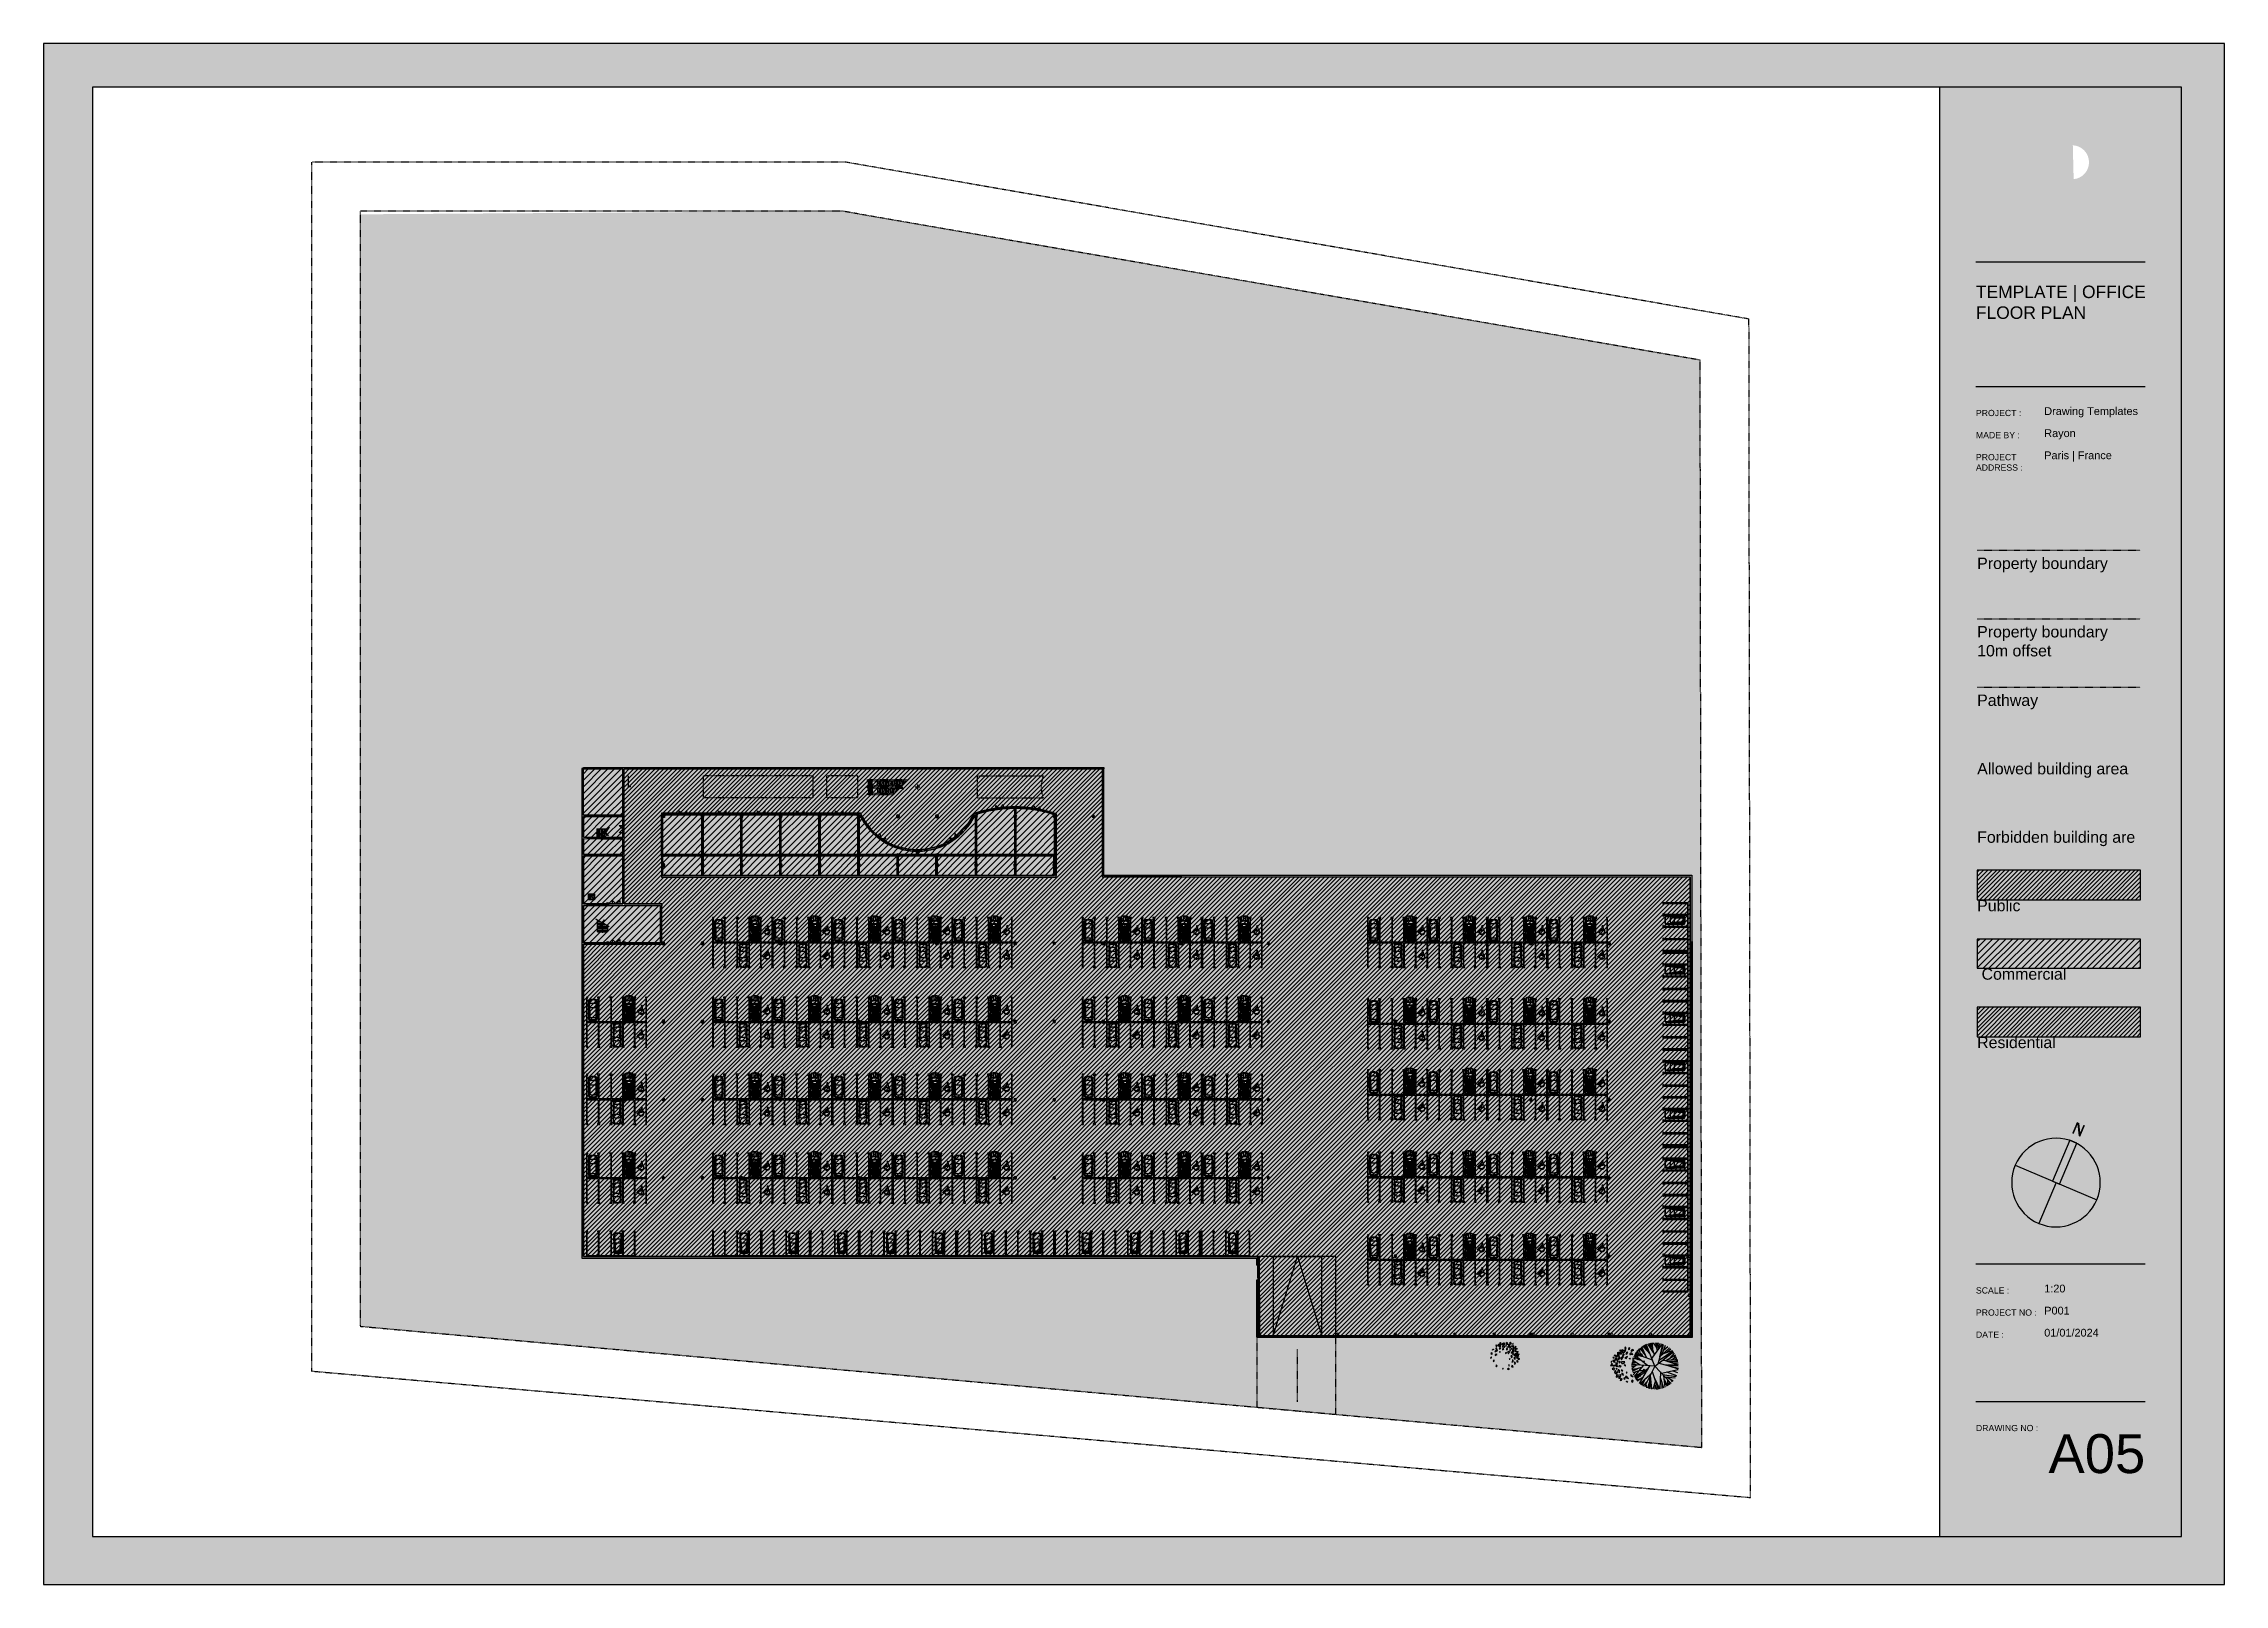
# Model space of a CAD drawing. Header units: metres. Extents: x 183920 to 185578, y 20757 to 21440.
# Drawn here: x 185131.3 to 185577.6, y 20757.1 to 21072.4 of the extents above; entities that cross this region are included whole.
import ezdxf

# ---------------------------------------------------------------- set-up
doc = ezdxf.new("R2010")
doc.units = ezdxf.units.M
for name, pattern in [('Commercial', [0]), ('Light Grey Page Line', [0]), ('Page Lines', [0]), ('Path', [0.001111, 0.0003175, -0.00015875, 0.0003175, -0.00015875, 0, -0.00015875]), ('Path offset', [0.022225, 0.00635, -0.003175, 0.00635, -0.003175, 0, -0.003175]), ('Property boundary', [0.001111, 0.0003175, -0.00015875, 0.0003175, -0.00015875, 0, -0.00015875]), ('Public', [0]), ('Residential', [0]), ('Style', [0]), ('Style 0_1', [0]), ('Style Black Lines', [0]), ('Style Grey Hatch  Line', [0]), ('Style Grey Lines', [0]), ('Style_13', [0]), ('Style_15', [9.525e-07, 6.35e-07, -3.175e-07]), ('Style_15_ExtLine', [0.001587, 0, -0.001587]), ('Style_16', [0]), ('Style_18', [0]), ('Style_23', [0]), ('Style_26', [0]), ('Style_29', [5e-07, 2.5e-07, -2.5e-07]), ('Style_31', [0]), ('Style_5', [0.001111, 0.0003175, -0.00015875, 0.0003175, -0.00015875, 0, -0.00015875]), ('Style_6', [0]), ('Wall Style 01', [0])]:
    doc.linetypes.add(name, pattern=pattern)
for name, color, linetype, true_color in [('0_1', 7, 'Continuous', 0x000000), ('0_2', 7, 'Continuous', 0x000000), ('brick', 12, 'Continuous', 0xbd0000), ('COLON', 5, 'Continuous', 0x0000ff), ('DRAW', 7, 'Continuous', 0xffffff), ('GKL', 5, 'Continuous', 0x0000ff), ('Glass', 4, 'Continuous', 0x00ffff), ('Import', 7, 'Continuous', 0xff1493), ('Import - Page 1', 7, 'Continuous', 0xff1493), ('Imported blocks', 7, 'Continuous', 0xc57dd9), ('Imported blocks_1', 7, 'Continuous', 0xc57dd9), ('MONOLIT', 7, 'Continuous', 0x691639), ('Page and Legend', 7, 'Continuous', 0xf890f8), ('SENDVICH', 2, 'Continuous', 0xffff00), ('WALL', 7, 'Continuous', 0x000000), ('Walls', 7, 'Continuous', 0x68db4c), ('Zoning', 7, 'Continuous', 0x47d2e2)]:
    doc.layers.add(name, color=color, linetype=linetype, true_color=true_color)
doc.styles.add('Logo Text A3', font='', dxfattribs={"height": 0.0024})
doc.styles.add('Sheet Number A3', font='', dxfattribs={"height": 0.0075})
doc.styles.add('Style_6', font='', dxfattribs={"height": 4.2})
doc.styles.add('Text M A3', font='', dxfattribs={"height": 0.0015})
doc.styles.add('Text S A3', font='', dxfattribs={"height": 0.0012})
doc.styles.get('Logo Text A3').set_extended_font_data('arial')
doc.styles.get('Sheet Number A3').set_extended_font_data('arial')
doc.styles.get('Style_6').set_extended_font_data('arial')
doc.styles.get('Text M A3').set_extended_font_data('arial')
doc.styles.get('Text S A3').set_extended_font_data('arial')
pattern_1 = [(45, (0, 0), (-3.5355339, 3.5355339), []), (45, (0.9, 0), (-3.5355339, 3.5355339), []), (45, (1.8, 0), (-3.5355339, 3.5355339), []), (45, (2.7, 0), (-3.5355339, 3.5355339), []), (45, (3.6, 0), (-3.5355339, 3.5355339), []), (45, (4.5, 0), (-3.5355339, 3.5355339), []), (45, (5.4, 0), (-3.5355339, 3.5355339), []), (45, (6.3, 0), (-3.5355339, 3.5355339), [])]
pattern_2 = [(45, (0, 0), (-5.30330086, 5.30330086), []), (45, (1.35, 0), (-5.30330086, 5.30330086), []), (45, (2.7, 0), (-5.30330086, 5.30330086), []), (45, (4.05, 0), (-5.30330086, 5.30330086), []), (45, (5.4, 0), (-5.30330086, 5.30330086), []), (45, (6.75, 0), (-5.30330086, 5.30330086), []), (45, (8.1, 0), (-5.30330086, 5.30330086), []), (45, (9.45, 0), (-5.30330086, 5.30330086), [])]
pattern_3 = [(45, (-3.6, 82), (-0.2694076836, 0.2694076836), []), (45, (-3.4204, 82), (-0.2694076836, 0.2694076836), [])]

# ---------------------------------------------------------------- blocks, each defined once
blk = doc.blocks.new('Two rows parking A')
at = {"layer": 'Imported blocks', "linetype": 'Style Black Lines'}
blk.add_lwpolyline([(-5.99, 4.82), (-5.91, 4.82), (-5.91, 4.98), (-6.15, 4.98), (-6.15, -5.26), (-5.91, -5.26), (-5.91, -5.1), (-5.99, -5.1), (-5.99, -0.22), (-3.74, -0.22), (-3.74, -5.1), (-3.9, -5.1), (-3.9, -5.26), (-3.43, -5.26), (-3.43, -5.1), (-3.59, -5.1), (-3.59, -0.22), (-1.19, -0.22), (-1.19, -5.1), (-1.35, -5.1), (-1.35, -5.26), (-0.88, -5.26), (-0.88, -5.1), (-1.03, -5.1), (-1.03, -0.22), (1.24, -0.22), (1.24, -5.1), (1.09, -5.1), (1.09, -5.26), (1.56, -5.26), (1.56, -5.1), (1.4, -5.1), (1.4, -0.22), (3.62, -0.22), (3.62, -5.1), (3.46, -5.1), (3.46, -5.26), (3.93, -5.26), (3.93, -5.1), (3.78, -5.1), (3.78, -0.22), (5.99, -0.22), (5.99, -5.1), (5.91, -5.1), (5.91, -5.26), (6.15, -5.26), (6.15, 4.98), (5.91, 4.98), (5.91, 4.82), (5.99, 4.82), (5.99, -0.06), (3.78, -0.06), (3.78, 4.82), (3.93, 4.82), (3.93, 4.98), (3.46, 4.98), (3.46, 4.82), (3.62, 4.82), (3.62, -0.06), (1.4, -0.06), (1.4, 4.82), (1.56, 4.82), (1.56, 4.98), (1.09, 4.98), (1.09, 4.82), (1.24, 4.82), (1.24, -0.06), (-1.03, -0.06), (-1.03, 4.82), (-0.88, 4.82), (-0.88, 4.98), (-1.35, 4.98), (-1.35, 4.82), (-1.19, 4.82), (-1.19, -0.06), (-3.59, -0.06), (-3.59, 4.82), (-3.43, 4.82), (-3.43, 4.98), (-3.9, 4.98), (-3.9, 4.82), (-3.74, 4.82), (-3.74, -0.06), (-5.99, -0.06), (-5.99, 4.82)], close=True, dxfattribs=at)
at = {"layer": 'Imported blocks', "linetype": 'Style Grey Lines'}
for points in [[(1.51, 3.77), (1.51, 3.8)], [(1.65, 3.88), (1.67, 3.88)], [(1.65, 3.8), (1.67, 3.8)], [(1.65, 1.71), (1.65, 0.28)], [(1.76, 0.09), (1.76, -0.02)], [(2, 2.26), (2, 3.49)], [(2.01, 1.89), (2.01, 0.23)], [(2.07, 0.23), (2.07, 1.89)], [(2.11, 1.89), (2.11, 0.23)], [(2.16, 0.23), (2.16, 1.89)], [(2.2, 1.89), (2.2, 0.23)], [(2.21, 3.08), (2.21, 2.26)], [(2.26, 0.23), (2.26, 1.89)], [(2.3, 1.89), (2.3, 0.23)], [(2.35, 0.23), (2.35, 1.89)], [(2.39, 1.89), (2.39, 0.23)], [(2.41, 3.08), (2.41, 2.26)], [(2.44, 0.23), (2.44, 1.89)], [(2.48, 1.89), (2.48, 0.23)], [(2.54, 0.23), (2.54, 1.89)], [(2.57, 0.23), (2.57, 1.89)], [(2.61, 3.08), (2.61, 2.26)], [(2.63, 1.89), (2.63, 0.23)], [(2.67, 0.23), (2.67, 1.89)], [(2.72, 1.89), (2.72, 0.23)], [(2.76, 0.23), (2.76, 1.89)], [(2.81, 3.08), (2.81, 2.26)], [(2.81, 1.89), (2.81, 0.23)], [(2.86, 0.23), (2.86, 1.89)], [(2.91, 1.89), (2.91, 0.23)], [(2.95, 0.23), (2.95, 1.89)], [(3.01, 1.89), (3.01, 0.23)], [(3.02, 2.26), (3.02, 3.49)], [(3.26, 0.09), (3.26, -0.02)], [(3.37, 3.8), (3.34, 3.8)], [(3.37, 3.88), (3.35, 3.88)], [(3.37, 0.28), (3.37, 1.71)], [(3.51, 3.77), (3.51, 3.8)], [(5.24, 2.86), (5.24, 2.24), (4.65, 2.24), (4.39, 1.83), (4.13, 1.98), (4.19, 2.07), (4.3, 2.03), (4.57, 2.47), (5.02, 2.47), (5.02, 2.61), (4.8, 2.61)], [(4.55, 1.93), (4.49, 1.83)], [(4.8, 2.72), (5.02, 2.72), (5.02, 2.86)], [(5.33, 2.57), (5.33, 2.46)], [(5.24, -2.18), (5.24, -2.8), (4.65, -2.8), (4.39, -3.21), (4.13, -3.06), (4.19, -2.97), (4.3, -3.01), (4.57, -2.57), (5.02, -2.57), (5.02, -2.43), (4.8, -2.43)], [(4.55, -3.11), (4.49, -3.21)], [(4.8, -2.32), (5.02, -2.32), (5.02, -2.18)], [(5.33, -2.47), (5.33, -2.58)]]:
    blk.add_lwpolyline(points, dxfattribs=at)
for points in [[(4.73, 2.7), (4.73, 2.7)], [(4.73, -2.34), (4.73, -2.34)]]:
    blk.add_lwpolyline(points, close=True, dxfattribs=at)
for points in [[(5.27, 3.16, 1), (5, 3.16, 1), (5.27, 3.16)], [(5.27, -1.88, 1), (5, -1.88, 1), (5.27, -1.88)]]:
    blk.add_lwpolyline(points, format="xyb", close=True, dxfattribs=at)
at = {"layer": 'Imported blocks'}
for points, degree in [([(-4.87, 4.53), (-5.45, 4.53), (-5.59, 4.42)], 2), ([(-5.27, 4.42), (-5.24, 4.48), (-5.19, 4.52)], 2), ([(-4.15, 4.42), (-4.29, 4.53), (-4.87, 4.53)], 2), ([(-4.55, 4.52), (-4.5, 4.48), (-4.47, 4.42)], 2), ([(1.69, 5.01), (1.63, 4.89), (1.63, 4.76)], 2), ([(1.63, 4.76), (1.63, 4), (1.65, 4)], 2), ([(1.93, 5.16), (1.77, 5.14), (1.69, 5.01)], 2), ([(1.76, 5.09), (1.76, 4.65), (1.75, 4.2)], 2), ([(1.88, 4.21), (1.88, 4.68), (1.93, 5.16)], 2), ([(1.98, 5.21), (1.95, 5.19), (1.93, 5.16)], 2), ([(1.93, 4.23), (1.94, 4.74), (1.98, 5.21)], 2), ([(2.51, 5.26), (2.12, 5.26), (1.98, 5.21)], 2), ([(2.3, 5.19), (2.28, 4.77), (2.26, 4.34)], 2), ([(2.33, 5.21), (2.3, 5.21), (2.3, 5.19)], 2), ([(2.69, 5.21), (2.51, 5.21), (2.33, 5.21)], 2), ([(3.04, 5.21), (2.9, 5.26), (2.51, 5.26)], 2), ([(2.72, 5.19), (2.72, 5.21), (2.69, 5.21)], 2), ([(2.76, 4.34), (2.74, 4.77), (2.72, 5.19)], 2), ([(3.09, 5.16), (3.07, 5.19), (3.04, 5.21)], 2), ([(3.09, 4.23), (3.08, 4.74), (3.04, 5.21)], 2), ([(3.33, 5.01), (3.24, 5.14), (3.09, 5.16)], 2), ([(3.14, 4.21), (3.14, 4.68), (3.09, 5.16)], 2), ([(3.25, 5.09), (3.26, 4.65), (3.27, 4.2)], 2), ([(3.39, 4.76), (3.39, 4.89), (3.33, 5.01)], 2), ([(3.37, 4), (3.39, 4), (3.39, 4.76)], 2), ([(-5.93, 3.24), (-5.95, 3.22), (-5.95, 3.2)], 2), ([(-5.95, 3.2), (-5.95, 3.2), (-5.94, 3.19)], 2), ([(-5.94, 3.19), (-5.85, 3.23), (-5.77, 3.26)], 2), ([(-5.94, 3.19), (-5.94, 3.19), (-5.94, 3.19)], 2), ([(-5.76, 3.31), (-5.85, 3.28), (-5.93, 3.24)], 2), ([(-5.77, 3.26), (-5.75, 3.27), (-5.74, 3.27)], 2), ([(-5.77, 3.26), (-5.78, 2.57), (-5.77, 1.87)], 2), ([(-5.77, 1.87), (-5.79, 1.18), (-5.73, 0.49)], 2), ([(-5.74, 3.97), (-5.76, 3.64), (-5.76, 3.31)], 2), ([(-5.74, 3.32), (-5.75, 3.32), (-5.76, 3.31)], 2), ([(-5.73, 4.24), (-5.76, 4.11), (-5.74, 3.97)], 2), ([(-5.73, 3.3), (-5.73, 3.31), (-5.74, 3.32)], 2), ([(-5.74, 3.27), (-5.73, 3.28), (-5.73, 3.3)], 2), ([(-5.59, 4.42), (-5.7, 4.36), (-5.73, 4.24)], 2), ([(-5.73, 0.49), (-5.73, 0.38), (-5.63, 0.33)], 2), ([(-5.71, 2.16), (-5.71, 2.81), (-5.72, 3.46)], 2), ([(-5.72, 3.46), (-5.65, 3.18), (-5.58, 2.9)], 2), ([(-5.69, 0.76), (-5.72, 1.46), (-5.71, 2.16)], 2), ([(-5.62, 0.68), (-5.69, 0.62), (-5.69, 0.76)], 2), ([(-5.53, 4.34), (-5.65, 3.93), (-5.66, 3.49)], 2), ([(-4.87, 3.71), (-5.46, 3.71), (-5.66, 3.49)], 2), ([(-5.66, 3.49), (-5.6, 3.16), (-5.46, 2.85)], 2), ([(-5.64, 0.41), (-5.53, 0.62), (-5.47, 0.84)], 2), ([(-4.87, 0.31), (-5.49, 0.31), (-5.64, 0.41)], 2), ([(-5.63, 0.33), (-5.49, 0.23), (-4.87, 0.23)], 2), ([(-5.5, 0.97), (-5.51, 0.8), (-5.62, 0.68)], 2), ([(-5.61, 0.48), (-5.45, 0.39), (-4.87, 0.39)], 2), ([(-5.58, 2.9), (-5.51, 2.62), (-5.51, 2.33)], 2), ([(-5.29, 4.38), (-5.41, 4.38), (-5.53, 4.34)], 2), ([(-5.51, 2.33), (-5.5, 1.65), (-5.5, 0.97)], 2), ([(-5.48, 3.83), (-5.42, 4.14), (-5.27, 4.42)], 2), ([(-5.47, 0.84), (-5.17, 0.8), (-4.87, 0.8)], 2), ([(-5.46, 2.85), (-4.87, 2.85), (-4.28, 2.85)], 2), ([(-4.87, 4.44), (-5.07, 4.44), (-5.27, 4.42)], 2), ([(-4.47, 4.42), (-4.67, 4.44), (-4.87, 4.44)], 2), ([(-4.08, 3.49), (-4.28, 3.71), (-4.87, 3.71)], 2), ([(-4.87, 0.8), (-4.57, 0.8), (-4.27, 0.84)], 2), ([(-4.87, 0.39), (-4.29, 0.39), (-4.13, 0.48)], 2), ([(-4.1, 0.41), (-4.25, 0.31), (-4.87, 0.31)], 2), ([(-4.87, 0.23), (-4.25, 0.23), (-4.11, 0.33)], 2), ([(-4.47, 4.42), (-4.32, 4.14), (-4.26, 3.83)], 2), ([(-4.45, 4.38), (-4.33, 4.38), (-4.21, 4.34)], 2), ([(-4.28, 2.85), (-4.14, 3.16), (-4.08, 3.49)], 2), ([(-4.27, 0.84), (-4.2, 0.62), (-4.1, 0.41)], 2), ([(-4.23, 2.33), (-4.24, 1.65), (-4.24, 0.97)], 2), ([(-4.24, 0.97), (-4.23, 0.8), (-4.12, 0.68)], 2), ([(-4.16, 2.9), (-4.23, 2.62), (-4.23, 2.33)], 2), ([(-4.21, 4.34), (-4.09, 3.93), (-4.08, 3.49)], 2), ([(-4.02, 3.46), (-4.09, 3.18), (-4.16, 2.9)], 2), ([(-4.01, 4.24), (-4.04, 4.36), (-4.15, 4.42)], 2), ([(-4.12, 0.68), (-4.05, 0.62), (-4.04, 0.76)], 2), ([(-4.11, 0.33), (-4.01, 0.38), (-4.01, 0.49)], 2), ([(-4.04, 0.76), (-4.02, 1.46), (-4.03, 2.16)], 2), ([(-4.03, 2.16), (-4.03, 2.81), (-4.02, 3.46)], 2), ([(-4, 3.97), (-3.98, 4.11), (-4.01, 4.24)], 2), ([(-4.01, 3.3), (-4.01, 3.31), (-4, 3.32)], 2), ([(-4, 3.27), (-4.01, 3.28), (-4.01, 3.3)], 2), ([(-4.01, 0.49), (-3.95, 1.18), (-3.97, 1.87)], 2), ([(-3.98, 3.31), (-3.98, 3.64), (-4, 3.97)], 2), ([(-4, 3.32), (-3.99, 3.32), (-3.98, 3.31)], 2), ([(-3.97, 3.26), (-3.99, 3.27), (-4, 3.27)], 2), ([(-3.81, 3.24), (-3.89, 3.28), (-3.98, 3.31)], 2), ([(-3.97, 1.87), (-3.96, 2.57), (-3.97, 3.26)], 2), ([(-3.97, 3.26), (-3.89, 3.23), (-3.8, 3.19)], 2), ([(-3.79, 3.2), (-3.79, 3.22), (-3.81, 3.24)], 2), ([(-3.8, 3.19), (-3.79, 3.2), (-3.79, 3.2)], 2), ([(-3.8, 3.19), (-3.8, 3.19), (-3.8, 3.19)], 2), ([(1.37, 3.8), (1.34, 3.8), (1.35, 3.77)], 2), ([(1.35, 3.77), (1.35, 3.75), (1.35, 3.72)], 2), ([(1.35, 3.72), (1.36, 3.7), (1.38, 3.7)], 2), ([(1.48, 3.82), (1.42, 3.81), (1.37, 3.8)], 2), ([(1.38, 3.7), (1.44, 3.71), (1.49, 3.72)], 2), ([(1.65, 1.71), (1.42, 1.58), (1.42, 1.37)], 2), ([(1.42, 1.37), (1.42, 0.99), (1.42, 0.62)], 2), ([(1.42, 0.62), (1.42, 0.41), (1.65, 0.28)], 2), ([(1.65, 3.88), (1.57, 3.85), (1.48, 3.82)], 2), ([(1.48, 3.82), (1.48, 3.82), (1.48, 3.82)], 2), ([(1.51, 3.8), (1.51, 3.82), (1.48, 3.82)], 2), ([(1.49, 3.72), (1.52, 3.72), (1.52, 3.74)], 2), ([(1.51, 3.77), (1.58, 3.78), (1.65, 3.8)], 2), ([(1.52, 3.74), (1.51, 3.76), (1.51, 3.77)], 2), ([(1.6, 3.56), (1.58, 3.56), (1.58, 3.54)], 2), ([(1.58, 3.54), (1.58, 2.87), (1.58, 2.21)], 2), ([(1.58, 2.21), (1.58, 2.19), (1.6, 2.19)], 2), ([(1.65, 3.56), (1.63, 3.56), (1.6, 3.56)], 2), ([(1.6, 2.19), (1.62, 2.19), (1.65, 2.19)], 2), ([(1.65, 4), (1.65, 3.94), (1.65, 3.88)], 2), ([(1.65, 3.8), (1.65, 3.68), (1.65, 3.56)], 2), ([(1.65, 2.19), (1.65, 2.87), (1.65, 3.56)], 2), ([(1.65, 2.19), (1.65, 2.11), (1.65, 2.04)], 2), ([(1.67, 2.06), (1.65, 2.06), (1.65, 2.04)], 2), ([(1.65, 2.04), (1.65, 1.87), (1.65, 1.71)], 2), ([(1.65, 2.04), (1.65, 2.04), (1.65, 2.04)], 2), ([(1.65, 0.28), (1.65, 0.19), (1.65, 0.1)], 2), ([(1.65, 0.1), (1.65, -0.03), (1.78, -0.03)], 2), ([(3.34, 2.06), (2.51, 2.06), (1.67, 2.06)], 2), ([(1.69, 2.24), (1.68, 3.08), (1.69, 3.92)], 2), ([(1.69, 3.92), (1.76, 3.7), (1.79, 3.48)], 2), ([(1.8, 2.27), (1.75, 2.24), (1.69, 2.24)], 2), ([(1.74, 2.01), (1.74, 2.03), (1.77, 2.03)], 2), ([(1.74, 0.1), (1.74, 1.05), (1.74, 2.01)], 2), ([(1.88, 1.41), (1.81, 1.41), (1.74, 1.41)], 2), ([(1.74, 0.62), (1.81, 0.62), (1.88, 0.62)], 2), ([(1.76, 0.09), (1.74, 0.09), (1.74, 0.1)], 2), ([(1.75, 4.2), (1.81, 4.2), (1.88, 4.21)], 2), ([(1.75, 4.2), (1.79, 3.89), (1.86, 3.58)], 2), ([(2.51, 4.22), (2.09, 4.22), (1.76, 4.12)], 2), ([(3.26, 0.09), (2.51, 0.09), (1.76, 0.09)], 2), ([(1.77, 2.03), (2.51, 2.03), (3.25, 2.03)], 2), ([(1.79, 3.48), (1.81, 2.88), (1.8, 2.27)], 2), ([(1.9, 2.11), (1.85, 2.09), (1.81, 2.06)], 2), ([(2.51, 3.68), (2.04, 3.68), (1.86, 3.58)], 2), ([(1.86, 3.58), (1.92, 2.85), (1.9, 2.11)], 2), ([(1.93, 4.23), (1.9, 4.23), (1.88, 4.21)], 2), ([(1.95, 1.33), (1.95, 1.41), (1.88, 1.41)], 2), ([(1.88, 0.62), (1.95, 0.62), (1.95, 0.7)], 2), ([(1.9, 2.11), (2.2, 2.12), (2.51, 2.12)], 2), ([(2.51, 4.3), (2.12, 4.3), (1.93, 4.23)], 2), ([(1.95, 0.7), (1.95, 1.02), (1.95, 1.33)], 2), ([(2.04, 1.92), (2.01, 1.92), (2.01, 1.89)], 2), ([(2.01, 0.23), (2.01, 0.21), (2.04, 0.21)], 2), ([(2.07, 1.89), (2.07, 1.92), (2.04, 1.92)], 2), ([(2.04, 0.21), (2.07, 0.21), (2.07, 0.23)], 2), ([(2.11, 3.52), (2.07, 3.52), (2.07, 3.48)], 2), ([(2.07, 3.48), (2.07, 3.32), (2.07, 3.16)], 2), ([(2.07, 3.16), (2.07, 3.12), (2.11, 3.12)], 2), ([(2.91, 3.52), (2.51, 3.52), (2.11, 3.52)], 2), ([(2.11, 3.12), (2.51, 3.12), (2.91, 3.12)], 2), ([(2.13, 1.92), (2.11, 1.92), (2.11, 1.89)], 2), ([(2.11, 0.23), (2.11, 0.21), (2.13, 0.21)], 2), ([(2.16, 1.89), (2.16, 1.92), (2.13, 1.92)], 2), ([(2.13, 0.21), (2.16, 0.21), (2.16, 0.23)], 2), ([(2.23, 1.92), (2.2, 1.92), (2.2, 1.89)], 2), ([(2.2, 0.23), (2.2, 0.21), (2.23, 0.21)], 2), ([(2.26, 1.89), (2.26, 1.92), (2.23, 1.92)], 2), ([(2.23, 0.21), (2.26, 0.21), (2.26, 0.23)], 2), ([(2.26, 4.34), (2.26, 4.32), (2.28, 4.32)], 2), ([(2.28, 4.32), (2.51, 4.32), (2.74, 4.32)], 2), ([(2.33, 1.92), (2.3, 1.92), (2.3, 1.89)], 2), ([(2.3, 0.23), (2.3, 0.21), (2.33, 0.21)], 2), ([(2.35, 1.89), (2.35, 1.92), (2.33, 1.92)], 2), ([(2.33, 0.21), (2.35, 0.21), (2.35, 0.23)], 2), ([(2.42, 1.92), (2.39, 1.92), (2.39, 1.89)], 2), ([(2.39, 0.23), (2.39, 0.21), (2.42, 0.21)], 2), ([(2.44, 1.89), (2.44, 1.92), (2.42, 1.92)], 2), ([(2.42, 0.21), (2.44, 0.21), (2.44, 0.23)], 2), ([(2.51, 1.92), (2.48, 1.92), (2.48, 1.89)], 2), ([(2.48, 0.23), (2.48, 0.21), (2.51, 0.21)], 2), ([(3.09, 4.23), (2.89, 4.3), (2.51, 4.3)], 2), ([(3.26, 4.12), (2.93, 4.22), (2.51, 4.22)], 2), ([(3.15, 3.58), (2.98, 3.68), (2.51, 3.68)], 2), ([(2.51, 2.12), (2.81, 2.12), (3.12, 2.11)], 2), ([(2.54, 1.89), (2.54, 1.92), (2.51, 1.92)], 2), ([(2.51, 0.21), (2.54, 0.21), (2.54, 0.23)], 2), ([(2.57, 1.89), (2.57, 1.92), (2.6, 1.92)], 2), ([(2.6, 0.21), (2.57, 0.21), (2.57, 0.23)], 2), ([(2.6, 1.92), (2.63, 1.92), (2.63, 1.89)], 2), ([(2.63, 0.23), (2.63, 0.21), (2.6, 0.21)], 2), ([(2.67, 1.89), (2.67, 1.92), (2.69, 1.92)], 2), ([(2.69, 0.21), (2.67, 0.21), (2.67, 0.23)], 2), ([(2.69, 1.92), (2.72, 1.92), (2.72, 1.89)], 2), ([(2.72, 0.23), (2.72, 0.21), (2.69, 0.21)], 2), ([(2.74, 4.32), (2.76, 4.32), (2.76, 4.34)], 2), ([(2.76, 1.89), (2.76, 1.92), (2.79, 1.92)], 2), ([(2.79, 0.21), (2.76, 0.21), (2.76, 0.23)], 2), ([(2.79, 1.92), (2.81, 1.92), (2.81, 1.89)], 2), ([(2.81, 0.23), (2.81, 0.21), (2.79, 0.21)], 2), ([(2.86, 1.89), (2.86, 1.92), (2.89, 1.92)], 2), ([(2.89, 0.21), (2.86, 0.21), (2.86, 0.23)], 2), ([(2.89, 1.92), (2.91, 1.92), (2.91, 1.89)], 2), ([(2.91, 0.23), (2.91, 0.21), (2.89, 0.21)], 2), ([(2.95, 3.48), (2.95, 3.52), (2.91, 3.52)], 2), ([(2.91, 3.12), (2.95, 3.12), (2.95, 3.16)], 2), ([(2.95, 3.16), (2.95, 3.32), (2.95, 3.48)], 2), ([(2.95, 1.89), (2.95, 1.92), (2.98, 1.92)], 2), ([(2.98, 0.21), (2.95, 0.21), (2.95, 0.23)], 2), ([(2.98, 1.92), (3.01, 1.92), (3.01, 1.89)], 2), ([(3.01, 0.23), (3.01, 0.21), (2.98, 0.21)], 2), ([(3.07, 1.33), (3.07, 1.41), (3.14, 1.41)], 2), ([(3.07, 0.7), (3.07, 1.02), (3.07, 1.33)], 2), ([(3.14, 0.62), (3.07, 0.62), (3.07, 0.7)], 2), ([(3.14, 4.21), (3.12, 4.23), (3.09, 4.23)], 2), ([(3.12, 2.11), (3.1, 2.85), (3.15, 3.58)], 2), ([(3.21, 2.06), (3.17, 2.09), (3.12, 2.11)], 2), ([(3.27, 4.2), (3.2, 4.2), (3.14, 4.21)], 2), ([(3.14, 1.41), (3.21, 1.41), (3.27, 1.41)], 2), ([(3.27, 0.62), (3.21, 0.62), (3.14, 0.62)], 2), ([(3.15, 3.58), (3.23, 3.89), (3.27, 4.2)], 2), ([(3.23, 3.48), (3.21, 2.88), (3.22, 2.27)], 2), ([(3.22, 2.27), (3.27, 2.24), (3.33, 2.24)], 2), ([(3.33, 3.92), (3.26, 3.7), (3.23, 3.48)], 2), ([(3.24, -0.03), (3.37, -0.03), (3.37, 0.1)], 2), ([(3.25, 2.03), (3.27, 2.03), (3.27, 2.01)], 2), ([(3.27, 0.1), (3.27, 0.09), (3.26, 0.09)], 2), ([(3.27, 2.01), (3.27, 1.05), (3.27, 0.1)], 2), ([(3.33, 2.24), (3.33, 3.08), (3.33, 3.92)], 2), ([(3.37, 2.04), (3.37, 2.06), (3.34, 2.06)], 2), ([(3.37, 3.88), (3.37, 3.94), (3.37, 4)], 2), ([(3.54, 3.82), (3.45, 3.85), (3.37, 3.88)], 2), ([(3.37, 3.56), (3.37, 3.68), (3.37, 3.8)], 2), ([(3.37, 3.8), (3.44, 3.78), (3.51, 3.77)], 2), ([(3.42, 3.56), (3.39, 3.56), (3.37, 3.56)], 2), ([(3.37, 2.19), (3.37, 2.87), (3.37, 3.56)], 2), ([(3.37, 2.04), (3.37, 2.11), (3.37, 2.19)], 2), ([(3.37, 2.19), (3.39, 2.19), (3.42, 2.19)], 2), ([(3.37, 1.71), (3.37, 1.87), (3.37, 2.04)], 2), ([(3.37, 2.04), (3.37, 2.04), (3.37, 2.04)], 2), ([(3.6, 1.37), (3.6, 1.58), (3.37, 1.71)], 2), ([(3.37, 0.28), (3.6, 0.41), (3.6, 0.62)], 2), ([(3.37, 0.1), (3.37, 0.19), (3.37, 0.28)], 2), ([(3.44, 3.54), (3.44, 3.56), (3.42, 3.56)], 2), ([(3.42, 2.19), (3.44, 2.19), (3.44, 2.21)], 2), ([(3.44, 2.21), (3.44, 2.87), (3.44, 3.54)], 2), ([(3.51, 3.77), (3.51, 3.76), (3.5, 3.74)], 2), ([(3.5, 3.74), (3.5, 3.72), (3.52, 3.72)], 2), ([(3.51, 3.8), (3.51, 3.82), (3.54, 3.82)], 2), ([(3.52, 3.72), (3.58, 3.71), (3.64, 3.7)], 2), ([(3.65, 3.8), (3.6, 3.81), (3.54, 3.82)], 2), ([(3.54, 3.82), (3.54, 3.82), (3.54, 3.82)], 2), ([(3.6, 0.62), (3.6, 0.99), (3.6, 1.37)], 2), ([(3.64, 3.7), (3.66, 3.7), (3.67, 3.72)], 2), ([(3.67, 3.77), (3.68, 3.8), (3.65, 3.8)], 2), ([(3.67, 3.72), (3.67, 3.75), (3.67, 3.77)], 2), ([(4.49, 1.83), (4.59, 1.6), (4.82, 1.46), (5.08, 1.49)], 3), ([(5.01, 1.57), (4.79, 1.58), (4.61, 1.72), (4.55, 1.93)], 3), ([(4.75, 2.66), (4.75, 2.69), (4.77, 2.72), (4.8, 2.72)], 3), ([(4.8, 2.61), (4.77, 2.61), (4.75, 2.63), (4.75, 2.66)], 3), ([(5.49, 1.9), (5.41, 1.7), (5.23, 1.57), (5.01, 1.57)], 3), ([(5.02, 2.86), (5.02, 2.9), (5.04, 2.94), (5.07, 2.96)], 3), ([(5.07, 2.96), (5.11, 2.98), (5.15, 2.98), (5.18, 2.96)], 3), ([(5.08, 1.49), (5.34, 1.51), (5.53, 1.69), (5.59, 1.94)], 3), ([(5.18, 2.96), (5.22, 2.94), (5.24, 2.9), (5.24, 2.86)], 3), ([(5.59, 1.94), (5.65, 2.19), (5.55, 2.43), (5.33, 2.57)], 3), ([(5.33, 2.46), (5.5, 2.32), (5.56, 2.11), (5.49, 1.9)], 3), ([(-0.86, -3.5), (-0.87, -3.5), (-0.87, -3.5)], 2), ([(-0.87, -3.5), (-0.87, -3.53), (-0.86, -3.55)], 2), ([(-0.81, -3.49), (-0.84, -3.48), (-0.86, -3.5)], 2), ([(-0.86, -3.55), (-0.84, -3.62), (-0.77, -3.66)], 2), ([(-0.74, -3.55), (-0.78, -3.52), (-0.81, -3.49)], 2), ([(-0.77, -3.66), (-0.74, -3.68), (-0.71, -3.67)], 2), ([(-0.72, -0.68), (-0.73, -1.18), (-0.74, -1.69)], 2), ([(-0.74, -1.69), (-0.74, -1.79), (-0.71, -1.87)], 2), ([(-0.71, -3.57), (-0.72, -3.56), (-0.74, -3.55)], 2), ([(-0.5, -0.47), (-0.71, -0.48), (-0.72, -0.68)], 2), ([(-0.71, -1.87), (-0.71, -2.72), (-0.71, -3.57)], 2), ([(-0.71, -3.57), (-0.69, -3.57), (-0.67, -3.57)], 2), ([(-0.71, -3.67), (-0.68, -3.66), (-0.67, -3.64)], 2), ([(-0.71, -3.67), (-0.71, -4.14), (-0.7, -4.61)], 2), ([(-0.47, -0.57), (-0.69, -0.57), (-0.69, -0.73)], 2), ([(-0.69, -0.73), (-0.69, -0.87), (-0.69, -1.01)], 2), ([(-0.51, -2), (-0.54, -1.75), (-0.68, -1.55)], 2), ([(-0.68, -1.55), (-0.67, -2.56), (-0.67, -3.58)], 2), ([(-0.67, -3.72), (-0.54, -3.37), (-0.49, -3.01)], 2), ([(-0.67, -3.57), (-0.65, -3.6), (-0.67, -3.64)], 2), ([(-0.67, -3.64), (-0.67, -3.68), (-0.67, -3.72)], 2), ([(-0.62, -3.88), (-0.53, -3.51), (-0.45, -3.15)], 2), ([(0.1, -3.99), (-0.33, -3.99), (-0.62, -3.88)], 2), ([(-0.56, -4.42), (-0.49, -4.77), (-0.28, -5.08)], 2), ([(-0.55, -1.25), (-0.54, -0.95), (-0.52, -0.58)], 2), ([(0.1, -1.17), (-0.27, -1.17), (-0.55, -1.25)], 2), ([(-0.55, -1.25), (-0.52, -1.57), (-0.46, -1.89)], 2), ([(-0.49, -3.01), (-0.46, -2.5), (-0.51, -2)], 2), ([(0.71, -0.47), (0.1, -0.47), (-0.5, -0.47)], 2), ([(0.68, -0.57), (0.1, -0.57), (-0.47, -0.57)], 2), ([(-0.46, -1.89), (-0.34, -1.88), (0.1, -1.88)], 2), ([(-0.45, -3.15), (-0.18, -3.2), (0.1, -3.2)], 2), ([(0.76, -1.25), (0.48, -1.17), (0.1, -1.17)], 2), ([(0.1, -1.88), (0.54, -1.88), (0.67, -1.89)], 2), ([(0.1, -3.2), (0.38, -3.2), (0.66, -3.15)], 2), ([(0.82, -3.88), (0.54, -3.99), (0.1, -3.99)], 2), ([(0.77, -4.42), (0.69, -4.77), (0.49, -5.08)], 2), ([(0.66, -3.15), (0.73, -3.51), (0.82, -3.88)], 2), ([(0.67, -1.89), (0.73, -1.57), (0.76, -1.25)], 2), ([(0.89, -0.73), (0.89, -0.57), (0.68, -0.57)], 2), ([(0.69, -3.01), (0.67, -2.5), (0.71, -2)], 2), ([(0.88, -3.72), (0.75, -3.37), (0.69, -3.01)], 2), ([(0.93, -0.68), (0.92, -0.48), (0.71, -0.47)], 2), ([(0.71, -2), (0.74, -1.75), (0.89, -1.55)], 2), ([(0.76, -1.25), (0.75, -0.95), (0.73, -0.58)], 2), ([(0.88, -3.64), (0.86, -3.6), (0.88, -3.57)], 2), ([(0.89, -1.55), (0.88, -2.56), (0.88, -3.58)], 2), ([(0.88, -3.57), (0.9, -3.57), (0.91, -3.57)], 2), ([(0.91, -3.67), (0.89, -3.66), (0.88, -3.64)], 2), ([(0.88, -3.64), (0.88, -3.68), (0.88, -3.72)], 2), ([(0.89, -1.01), (0.9, -0.87), (0.89, -0.73)], 2), ([(0.91, -3.57), (0.92, -2.72), (0.92, -1.87)], 2), ([(0.94, -3.55), (0.93, -3.56), (0.91, -3.57)], 2), ([(0.91, -3.67), (0.95, -3.68), (0.98, -3.66)], 2), ([(0.91, -4.61), (0.91, -4.14), (0.91, -3.67)], 2), ([(0.92, -1.87), (0.94, -1.79), (0.95, -1.69)], 2), ([(0.95, -1.69), (0.94, -1.18), (0.93, -0.68)], 2), ([(1.02, -3.49), (0.98, -3.52), (0.94, -3.55)], 2), ([(0.98, -3.66), (1.04, -3.62), (1.07, -3.55)], 2), ([(1.07, -3.5), (1.05, -3.48), (1.02, -3.49)], 2), ([(1.07, -3.55), (1.08, -3.53), (1.07, -3.5)], 2), ([(1.07, -3.5), (1.07, -3.5), (1.07, -3.5)], 2), ([(1.78, -0.03), (2.51, -0.03), (3.24, -0.03)], 2), ([(4.49, -3.21), (4.59, -3.44), (4.82, -3.58), (5.08, -3.55)], 3), ([(5.01, -3.47), (4.79, -3.46), (4.61, -3.32), (4.55, -3.11)], 3), ([(4.75, -2.38), (4.75, -2.35), (4.77, -2.32), (4.8, -2.32)], 3), ([(4.8, -2.43), (4.77, -2.43), (4.75, -2.41), (4.75, -2.38)], 3), ([(5.49, -3.14), (5.41, -3.34), (5.23, -3.47), (5.01, -3.47)], 3), ([(5.02, -2.18), (5.02, -2.14), (5.04, -2.1), (5.07, -2.08)], 3), ([(5.07, -2.08), (5.11, -2.06), (5.15, -2.06), (5.18, -2.08)], 3), ([(5.08, -3.55), (5.34, -3.53), (5.53, -3.35), (5.59, -3.1)], 3), ([(5.18, -2.08), (5.22, -2.1), (5.24, -2.14), (5.24, -2.18)], 3), ([(5.59, -3.1), (5.65, -2.85), (5.55, -2.61), (5.33, -2.47)], 3), ([(5.33, -2.58), (5.5, -2.72), (5.56, -2.93), (5.49, -3.14)], 3), ([(-0.7, -4.71), (-0.72, -4.73), (-0.72, -4.76)], 2), ([(-0.72, -4.76), (-0.72, -4.87), (-0.71, -4.97)], 2), ([(-0.71, -4.97), (-0.7, -5.02), (-0.65, -5.05)], 2), ([(-0.7, -4.61), (-0.7, -4.66), (-0.7, -4.71)], 2), ([(-0.7, -4.71), (-0.68, -4.81), (-0.66, -4.91)], 2), ([(-0.66, -4.91), (-0.62, -5.02), (-0.5, -5.04)], 2), ([(-0.65, -5.05), (-0.46, -5.18), (0.1, -5.18)], 2), ([(-0.5, -5.04), (-0.2, -5.1), (0.1, -5.1)], 2), ([(0.1, -5.1), (0.41, -5.1), (0.7, -5.04)], 2), ([(0.1, -5.18), (0.66, -5.18), (0.86, -5.05)], 2), ([(0.7, -5.04), (0.83, -5.02), (0.86, -4.91)], 2), ([(0.86, -4.91), (0.89, -4.81), (0.9, -4.71)], 2), ([(0.86, -5.05), (0.9, -5.02), (0.92, -4.97)], 2), ([(0.9, -4.71), (0.91, -4.66), (0.91, -4.61)], 2), ([(0.92, -4.76), (0.92, -4.73), (0.9, -4.71)], 2), ([(0.92, -4.97), (0.93, -4.87), (0.92, -4.76)], 2)]:
    blk.add_open_spline(points, degree=degree, dxfattribs=at)
blk = doc.blocks.new('Single row parking A')
at = {"layer": 'Imported blocks', "linetype": 'Style Black Lines'}
blk.add_lwpolyline([(-4.72, 2.44), (-4.72, 2.6), (-4.97, 2.6), (-4.97, -2.6), (4.97, -2.6), (4.97, 2.6), (4.72, 2.6), (4.72, 2.44), (4.81, 2.44), (4.81, -2.44), (2.59, -2.44), (2.59, 2.44), (2.74, 2.44), (2.74, 2.6), (2.27, 2.6), (2.27, 2.44), (2.43, 2.44), (2.43, -2.44), (0.15, -2.44), (0.15, 2.44), (0.31, 2.44), (0.31, 2.6), (-0.16, 2.6), (-0.16, 2.44), (-0.01, 2.44), (-0.01, -2.44), (-2.4, -2.44), (-2.4, 2.44), (-2.24, 2.44), (-2.24, 2.6), (-2.71, 2.6), (-2.71, 2.44), (-2.56, 2.44), (-2.56, -2.44), (-4.81, -2.44), (-4.81, 2.44), (-4.72, 2.44)], close=True, dxfattribs=at)
at = {"layer": 'Imported blocks'}
for points in [[(0.59, 0.74), (0.55, 0.73), (0.51, 0.69)], [(0.51, 0.69), (0.51, 0.69), (0.51, 0.68)], [(0.51, 0.68), (0.51, 0.68), (0.52, 0.68)], [(0.52, 0.68), (0.56, 0.68), (0.59, 0.69)], [(0.61, 1.84), (0.57, 1.42), (0.59, 0.99)], [(0.59, 0.99), (0.59, 0.87), (0.59, 0.74)], [(0.59, 0.74), (0.63, 0.75), (0.67, 0.75)], [(0.66, 0.69), (0.63, 0.69), (0.59, 0.69)], [(0.59, 0.69), (0.61, -0.09), (0.61, -0.86)], [(0.64, 2.02), (0.62, 1.93), (0.61, 1.84)], [(0.73, 2.13), (0.65, 2.1), (0.64, 2.02)], [(0.65, 1.87), (0.64, 1.83), (0.65, 1.8)], [(0.7, 2.03), (0.67, 1.95), (0.65, 1.87)], [(0.65, 1.8), (0.66, 1.93), (0.76, 2)], [(0.67, 0.75), (0.69, 0.72), (0.66, 0.69)], [(0.77, 2.07), (0.73, 2.06), (0.7, 2.03)], [(0.7, 0.81), (0.81, 0.48), (0.88, 0.14)], [(0.77, -1.34), (0.69, -0.27), (0.7, 0.81)], [(1.44, 2.19), (1.08, 2.19), (0.73, 2.13)], [(0.76, 2), (0.73, 1.42), (0.74, 0.85)], [(0.74, 0.85), (1.06, 1.06), (1.44, 1.06)], [(0.95, 0.17), (0.84, 0.51), (0.74, 0.85)], [(0.76, 2), (0.87, 2.02), (0.98, 2.06)], [(1.44, 2.13), (1.1, 2.13), (0.77, 2.07)], [(0.88, 0.14), (0.94, -0.61), (0.9, -1.35)], [(0.95, 0.17), (1.19, 0.23), (1.44, 0.23)], [(0.98, -1.5), (1.02, -0.67), (0.95, 0.17)], [(0.98, 2.06), (1.02, 2.08), (1.05, 2.11)], [(2.15, 2.13), (1.79, 2.19), (1.44, 2.19)], [(2.11, 2.07), (1.78, 2.13), (1.44, 2.13)], [(1.44, 1.06), (1.82, 1.06), (2.14, 0.85)], [(1.44, 0.23), (1.69, 0.23), (1.93, 0.17)], [(1.83, 2.11), (1.86, 2.08), (1.9, 2.06)], [(1.93, 0.17), (1.86, -0.67), (1.89, -1.5)], [(1.9, 2.06), (2, 2.02), (2.11, 2)], [(2.14, 0.85), (2.03, 0.51), (1.93, 0.17)], [(2, 0.14), (1.93, -0.61), (1.98, -1.35)], [(2.18, 0.81), (2.07, 0.48), (2, 0.14)], [(2.17, 2.03), (2.15, 2.06), (2.11, 2.07)], [(2.14, 0.85), (2.14, 1.42), (2.11, 2)], [(2.11, 2), (2.21, 1.93), (2.23, 1.8)], [(2.11, -1.34), (2.18, -0.27), (2.18, 0.81)], [(2.24, 2.02), (2.22, 2.1), (2.15, 2.13)], [(2.23, 1.87), (2.21, 1.95), (2.17, 2.03)], [(2.21, 0.75), (2.19, 0.72), (2.22, 0.69)], [(2.28, 0.74), (2.25, 0.75), (2.21, 0.75)], [(2.22, 0.69), (2.25, 0.69), (2.28, 0.69)], [(2.23, 1.8), (2.24, 1.83), (2.23, 1.87)], [(2.27, 1.84), (2.26, 1.93), (2.24, 2.02)], [(2.29, 0.99), (2.3, 1.42), (2.27, 1.84)], [(2.27, -0.86), (2.27, -0.09), (2.28, 0.69)], [(2.28, 0.74), (2.29, 0.87), (2.29, 0.99)], [(2.36, 0.69), (2.33, 0.73), (2.28, 0.74)], [(2.28, 0.69), (2.32, 0.68), (2.35, 0.68)], [(2.35, 0.68), (2.36, 0.68), (2.36, 0.68)], [(2.36, 0.68), (2.37, 0.69), (2.36, 0.69)], [(0.61, -0.86), (0.59, -1.32), (0.63, -1.77)], [(0.63, -1.77), (0.65, -1.87), (0.73, -1.89)], [(0.73, -1.89), (1.08, -1.96), (1.44, -1.96)], [(0.77, -1.74), (0.75, -1.69), (0.77, -1.65)], [(0.9, -1.35), (0.83, -1.41), (0.77, -1.34)], [(0.77, -1.65), (0.84, -1.51), (0.98, -1.5)], [(0.83, -1.8), (0.78, -1.78), (0.77, -1.74)], [(1.44, -1.87), (1.13, -1.87), (0.83, -1.8)], [(0.89, -1.53), (0.92, -1.61), (1.01, -1.62)], [(1.44, -1.52), (1.21, -1.52), (0.98, -1.5)], [(1.01, -1.62), (1.22, -1.63), (1.44, -1.63)], [(1.89, -1.5), (1.66, -1.52), (1.44, -1.52)], [(1.44, -1.63), (1.65, -1.63), (1.87, -1.62)], [(2.05, -1.8), (1.75, -1.87), (1.44, -1.87)], [(1.44, -1.96), (1.79, -1.96), (2.14, -1.89)], [(1.87, -1.62), (1.95, -1.61), (1.99, -1.53)], [(1.89, -1.5), (2.04, -1.51), (2.1, -1.65)], [(1.98, -1.35), (2.05, -1.41), (2.11, -1.34)], [(2.11, -1.74), (2.09, -1.78), (2.05, -1.8)], [(2.1, -1.65), (2.13, -1.69), (2.11, -1.74)], [(2.14, -1.89), (2.23, -1.87), (2.24, -1.77)], [(2.24, -1.77), (2.29, -1.32), (2.27, -0.86)]]:
    blk.add_open_spline(points, degree=2, dxfattribs=at)
blk = doc.blocks.new('AC7B900E4F')
at = {"layer": 'COLON', "linetype": 'Style_13'}
for points in [[(0.25, -0.17), (0.25, -0.31)], [(0.25, -0.17), (0.25, -0.17)], [(0.25, -0.31), (0.25, -0.31)], [(0.26, -0.17), (0.26, -0.22)], [(0.26, -0.3), (0.26, -0.25)], [(0.58, -0.23), (0.28, -0.23)], [(0.58, -0.24), (0.28, -0.24)], [(0.6, -0.17), (0.59, -0.22)], [(0.6, -0.3), (0.59, -0.25)], [(0.6, -0.17), (0.61, -0.17)], [(0.61, -0.31), (0.6, -0.31)], [(0.61, -0.17), (0.61, -0.31)]]:
    blk.add_lwpolyline(points, dxfattribs=at)
for points in [[(0.26, -0.17, 0.388879), (0.25, -0.17)], [(0.25, -0.31, 0.388879), (0.26, -0.3)], [(0.26, -0.22, 0.388879), (0.28, -0.23)], [(0.28, -0.24, 0.388879), (0.26, -0.25)], [(0.59, -0.22, -0.388879), (0.58, -0.23)], [(0.58, -0.24, -0.388879), (0.59, -0.25)], [(0.6, -0.17, -0.388879), (0.6, -0.17)], [(0.6, -0.31, -0.388879), (0.6, -0.3)]]:
    blk.add_lwpolyline(points, format="xyb", dxfattribs=at)
blk = doc.blocks.new('ScaledText_3')
at = {"layer": 'Imported blocks_1', "insert": (-163.00908, 30.85568), "char_height": 0.0015, "width": 0.006851, "attachment_point": 1, "style": 'Text M A3'}
blk.add_mtext('Rayon', dxfattribs=at)
blk = doc.blocks.new('ScaledText_10')
at = {"layer": 'Imported blocks_1', "insert": (-163.00908, 31.16509), "char_height": 0.0015, "width": 0.0131587, "attachment_point": 1, "style": 'Text M A3'}
blk.add_mtext('P001', dxfattribs=at)
blk = doc.blocks.new('ScaledText_12')
at = {"layer": 'Imported blocks_1', "insert": (-162.88043, 30.86946), "char_height": 0.0012, "width": 0.0153138, "attachment_point": 1, "style": 'Text S A3'}
blk.add_mtext('PROJECT ADDRESS :', dxfattribs=at)
blk = doc.blocks.new('ScaledText_19')
at = {"layer": 'Imported blocks_1', "insert": (-163.73948, 34.14306), "char_height": 0.0075, "width": 0.0309091, "attachment_point": 3, "style": 'Sheet Number A3'}
blk.add_mtext('A05', dxfattribs=at)
blk = doc.blocks.new('ScaledText_25')
at = {"layer": 'Page and Legend', "insert": (185691.74, 20079.07), "char_height": 4.2, "width": 100.96, "attachment_point": 1, "style": 'Style_6'}
blk.add_mtext('Public', dxfattribs=at)
blk = doc.blocks.new('ScaledText_29')
at = {"layer": 'Imported blocks_1', "insert": (-162.88043, 31.17887), "char_height": 0.0012, "width": 0.0056115, "attachment_point": 1, "style": 'Text S A3'}
blk.add_mtext('DATE :', dxfattribs=at)
blk = doc.blocks.new('ScaledText_33')
at = {"layer": 'Imported blocks_1', "insert": (-163.71254, 30.84211), "char_height": 0.0024, "width": 0.0407591, "attachment_point": 1, "style": 'Logo Text A3'}
blk.add_mtext('TEMPLATE | OFFICE FLOOR PLAN', dxfattribs=at)
blk = doc.blocks.new('ScaledText_36')
at = {"layer": 'Page and Legend', "insert": (185691.74, 20079.07), "char_height": 4.2, "width": 100.96, "attachment_point": 1, "style": 'Style_6'}
blk.add_mtext(' Commercial', dxfattribs=at)
blk = doc.blocks.new('TREE08')
at = {"layer": '0_2', "linetype": 'Style 0_1'}
for points in [[(-0.764, 0.141), (-0.79, 0.097)], [(-0.79, 0.097), (-0.733, 0.076)], [(-0.718, 0.141), (-0.764, 0.141)], [(-0.733, 0.076), (-0.692, 0.097)], [(-0.72, 0.308), (-0.711, 0.362)], [(-0.664, 0.338), (-0.72, 0.308)], [(-0.692, 0.097), (-0.718, 0.141)], [(-0.711, 0.362), (-0.668, 0.362)], [(-0.668, 0.362), (-0.664, 0.338)], [(-0.548, 0.284), (-0.579, 0.241)], [(-0.579, 0.241), (-0.538, 0.255)], [(-0.554, 0.61), (-0.554, 0.553)], [(-0.508, 0.582), (-0.554, 0.61)], [(-0.554, 0.553), (-0.508, 0.516)], [(-0.498, 0.437), (-0.549, 0.43)], [(-0.549, 0.43), (-0.549, 0.386)], [(-0.549, 0.386), (-0.498, 0.408)], [(-0.502, 0.349), (-0.548, 0.284)], [(-0.545, 0.019), (-0.498, 0.061)], [(-0.541, 0.055), (-0.545, 0.019)], [(-0.498, 0.11), (-0.541, 0.055)], [(-0.538, 0.255), (-0.466, 0.291)], [(-0.498, 0.538), (-0.508, 0.582)], [(-0.508, 0.516), (-0.498, 0.538)], [(-0.451, 0.342), (-0.502, 0.349)], [(-0.498, 0.408), (-0.498, 0.437)], [(-0.438, 0.092), (-0.498, 0.11)], [(-0.498, 0.061), (-0.438, 0.092)], [(-0.466, 0.291), (-0.451, 0.342)], [(-0.451, 0.609), (-0.46, 0.579)], [(-0.46, 0.579), (-0.417, 0.591)], [(-0.434, 0.645), (-0.451, 0.609)], [(-0.391, 0.645), (-0.434, 0.645)], [(-0.417, 0.591), (-0.387, 0.609)], [(-0.349, 0.578), (-0.4, 0.549)], [(-0.4, 0.549), (-0.339, 0.528)], [(-0.388, 0.609), (-0.391, 0.645)], [(-0.322, 0.456), (-0.364, 0.414)], [(-0.364, 0.414), (-0.309, 0.408)], [(-0.348, 0.738), (-0.363, 0.73)], [(-0.363, 0.73), (-0.348, 0.644)], [(-0.292, 0.557), (-0.349, 0.578)], [(-0.281, 0.701), (-0.348, 0.738)], [(-0.348, 0.644), (-0.312, 0.615)], [(-0.339, 0.528), (-0.318, 0.528)], [(-0.306, 0.266), (-0.323, 0.236)], [(-0.323, 0.236), (-0.306, 0.218)], [(-0.301, 0.468), (-0.322, 0.456)], [(-0.318, 0.528), (-0.292, 0.557)], [(-0.312, 0.615), (-0.286, 0.644)], [(-0.309, 0.408), (-0.271, 0.45)], [(-0.285, 0.242), (-0.306, 0.266)], [(-0.306, 0.218), (-0.285, 0.242)], [(-0.271, 0.45), (-0.301, 0.468)], [(-0.286, 0.644), (-0.281, 0.701)], [(-0.167, 0.745), (-0.229, 0.694)], [(-0.229, 0.694), (-0.229, 0.687)], [(-0.229, 0.687), (-0.188, 0.629)], [(-0.19, 0.548), (-0.2, 0.526)], [(-0.2, 0.526), (-0.159, 0.533)], [(-0.159, 0.605), (-0.19, 0.548)], [(-0.188, 0.629), (-0.172, 0.658)], [(-0.165, 0.431), (-0.175, 0.409)], [(-0.175, 0.38), (-0.124, 0.409)], [(-0.175, 0.409), (-0.175, 0.38)], [(-0.172, 0.658), (-0.162, 0.687)], [(-0.126, 0.752), (-0.167, 0.745)], [(-0.117, 0.438), (-0.165, 0.431)], [(-0.162, 0.687), (-0.142, 0.687)], [(-0.139, 0.62), (-0.159, 0.605)], [(-0.159, 0.533), (-0.129, 0.526)], [(-0.142, 0.687), (-0.121, 0.68)], [(-0.093, 0.576), (-0.139, 0.62)], [(-0.129, 0.526), (-0.088, 0.533)], [(-0.08, 0.723), (-0.126, 0.752)], [(-0.117, 0.438), (-0.124, 0.409)], [(-0.121, 0.68), (-0.085, 0.701)], [(-0.082, 0.562), (-0.093, 0.576)], [(-0.088, 0.533), (-0.082, 0.562)], [(-0.085, 0.701), (-0.08, 0.723)], [(-0.031, 0.644), (-0.026, 0.594)], [(-0.001, 0.644), (-0.031, 0.644)], [(-0.026, 0.594), (0.004, 0.615)], [(0.024, 0.813), (-0.017, 0.755)], [(-0.017, 0.755), (-0.007, 0.719)], [(0.05, 0.252), (-0.012, 0.213)], [(-0.012, 0.213), (0.019, 0.2)], [(-0.007, 0.719), (0.039, 0.712)], [(0.02, 0.623), (-0.001, 0.644)], [(0.004, 0.615), (0.02, 0.623)], [(0.029, 0.798), (0.024, 0.813)], [(0.024, 0.199), (0.05, 0.235)], [(0.061, 0.507), (0.025, 0.449)], [(0.025, 0.449), (0.04, 0.399)], [(0.065, 0.719), (0.029, 0.798)], [(0.039, 0.712), (0.065, 0.719)], [(0.04, 0.399), (0.091, 0.449)], [(0.05, 0.252), (0.05, 0.235)], [(0.091, 0.449), (0.061, 0.507)], [(0.097, 0.593), (0.072, 0.542)], [(0.072, 0.542), (0.128, 0.564)], [(0.133, 0.629), (0.097, 0.593)], [(0.121, 0.674), (0.131, 0.731)], [(0.131, 0.674), (0.121, 0.674)], [(0.141, 0.336), (0.124, 0.272)], [(0.124, 0.272), (0.15, 0.214)], [(0.128, 0.564), (0.21, 0.513)], [(0.131, 0.731), (0.172, 0.674)], [(0.142, 0.652), (0.131, 0.674)], [(0.189, 0.6), (0.133, 0.629)], [(0.141, 0.336), (0.222, 0.308)], [(0.183, 0.666), (0.142, 0.652)], [(0.15, 0.214), (0.175, 0.192)], [(0.198, 0.835), (0.157, 0.769)], [(0.157, 0.769), (0.198, 0.733)], [(0.172, 0.674), (0.183, 0.666)], [(0.175, 0.192), (0.201, 0.272)], [(0.251, 0.571), (0.189, 0.6)], [(0.229, 0.784), (0.198, 0.835)], [(0.198, 0.733), (0.254, 0.748)], [(0.201, 0.272), (0.222, 0.308)], [(0.239, 0.437), (0.208, 0.444)], [(0.208, 0.444), (0.213, 0.408)], [(0.21, 0.513), (0.22, 0.535)], [(0.213, 0.408), (0.234, 0.372)], [(0.22, 0.535), (0.251, 0.571)], [(0.275, 0.769), (0.229, 0.784)], [(0.234, 0.372), (0.249, 0.401)], [(0.249, 0.401), (0.239, 0.437)], [(0.254, 0.748), (0.275, 0.769)], [(0.278, 0.627), (0.319, 0.656)], [(0.355, 0.605), (0.278, 0.627)], [(0.289, 0.507), (0.278, 0.471)], [(0.278, 0.471), (0.319, 0.457)], [(0.309, 0.5), (0.289, 0.507)], [(0.324, 0.302), (0.293, 0.287)], [(0.293, 0.287), (0.354, 0.251)], [(0.349, 0.131), (0.299, 0.084)], [(0.299, 0.084), (0.33, 0.048)], [(0.35, 0.486), (0.309, 0.5)], [(0.319, 0.656), (0.365, 0.67)], [(0.319, 0.457), (0.35, 0.486)], [(0.385, 0.302), (0.324, 0.302)], [(0.33, 0.048), (0.36, 0.004)], [(0.357, 0.784), (0.331, 0.755)], [(0.331, 0.755), (0.347, 0.733)], [(0.347, 0.733), (0.362, 0.748)], [(0.349, 0.131), (0.37, 0.055)], [(0.354, 0.251), (0.385, 0.215)], [(0.406, 0.641), (0.355, 0.605)], [(0.362, 0.748), (0.357, 0.784)], [(0.36, 0.004), (0.37, 0.055)], [(0.403, 0.451), (0.362, 0.408)], [(0.362, 0.408), (0.377, 0.343)], [(0.365, 0.67), (0.406, 0.641)], [(0.39, 0.576), (0.374, 0.525)], [(0.374, 0.525), (0.4, 0.504)], [(0.377, 0.343), (0.459, 0.35)], [(0.426, 0.237), (0.385, 0.302)], [(0.385, 0.215), (0.39, 0.186)], [(0.441, 0.554), (0.39, 0.576)], [(0.39, 0.186), (0.426, 0.237)], [(0.4, 0.504), (0.441, 0.497)], [(0.413, 0.394), (0.403, 0.451)], [(0.454, 0.379), (0.413, 0.394)], [(0.441, 0.497), (0.441, 0.554)], [(0.459, 0.35), (0.454, 0.379)], [(0.495, 0.198), (0.454, 0.191)], [(0.454, 0.191), (0.454, 0.169)], [(0.454, 0.169), (0.474, 0.141)], [(0.522, 0.632), (0.464, 0.596)], [(0.464, 0.596), (0.515, 0.589)], [(0.474, 0.141), (0.495, 0.126)], [(0.485, 0.48), (0.505, 0.524)], [(0.526, 0.459), (0.485, 0.48)], [(0.485, 0.408), (0.51, 0.415)], [(0.51, 0.357), (0.485, 0.408)], [(0.5, 0.049), (0.486, 0.029)], [(0.486, 0.029), (0.496, -0.023)], [(0.54, 0.166), (0.495, 0.198)], [(0.54, 0.166), (0.495, 0.126)], [(0.547, 0.003), (0.5, 0.049)], [(0.505, 0.524), (0.561, 0.524)], [(0.51, 0.415), (0.623, 0.379)], [(0.597, 0.343), (0.51, 0.357)], [(0.522, 0.632), (0.515, 0.589)], [(0.567, 0.488), (0.526, 0.459)], [(0.54, 0.24), (0.551, 0.285)], [(0.582, 0.206), (0.54, 0.24)], [(0.551, -0.069), (0.547, 0.003)], [(0.613, 0.249), (0.551, 0.285)], [(0.556, 0.119), (0.592, 0.162)], [(0.613, 0.068), (0.556, 0.119)], [(0.561, 0.524), (0.597, 0.553)], [(0.597, 0.553), (0.567, 0.488)], [(0.577, 0.271), (0.628, 0.314)], [(0.582, 0.206), (0.597, 0.213)], [(0.592, 0.162), (0.664, 0.141)], [(0.679, 0.365), (0.597, 0.343)], [(0.597, 0.213), (0.613, 0.249)], [(0.611, 0.25), (0.633, 0.256)], [(0.684, 0.097), (0.613, 0.068)], [(0.613, 0.068), (0.633, 0.018)], [(0.623, 0.379), (0.679, 0.365)], [(0.628, 0.314), (0.669, 0.292)], [(0.669, 0.292), (0.633, 0.256)], [(0.633, 0.018), (0.659, 0.003)], [(0.644, 0.206), (0.705, 0.249)], [(0.644, 0.206), (0.72, 0.191)], [(0.659, 0.003), (0.664, 0.054)], [(0.664, 0.141), (0.735, 0.155)], [(0.675, 0.093), (0.664, 0.054)], [(0.735, 0.155), (0.684, 0.097)], [(0.736, 0.019), (0.699, -0.021)], [(0.705, 0.249), (0.741, 0.235)], [(0.741, 0.235), (0.72, 0.191)], [(0.806, -0.014), (0.736, 0.019)], [(-0.754, -0.091), (-0.774, -0.149)], [(-0.774, -0.149), (-0.708, -0.098)], [(-0.708, -0.098), (-0.754, -0.091)], [(-0.58, -0.206), (-0.616, -0.279)], [(-0.616, -0.279), (-0.585, -0.322)], [(-0.59, -0.3), (-0.564, -0.257)], [(-0.585, -0.322), (-0.59, -0.3)], [(-0.564, -0.257), (-0.58, -0.206)], [(-0.411, -0.488), (-0.447, -0.51)], [(-0.447, -0.51), (-0.426, -0.561)], [(-0.426, -0.561), (-0.406, -0.553)], [(-0.375, -0.524), (-0.411, -0.488)], [(-0.406, -0.553), (-0.375, -0.524)], [(-0.053, -0.608), (-0.063, -0.643)], [(-0.063, -0.643), (-0.029, -0.643)], [(-0.053, -0.608), (-0.033, -0.619)], [(-0.029, -0.643), (-0.033, -0.619)], [(0.243, -0.593), (0.201, -0.613)], [(0.201, -0.613), (0.201, -0.649)], [(0.24, -0.624), (0.201, -0.649)], [(0.265, -0.041), (0.229, -0.083)], [(0.229, -0.083), (0.27, -0.083)], [(0.249, -0.394), (0.238, -0.435)], [(0.238, -0.435), (0.263, -0.45)], [(0.244, -0.575), (0.239, -0.633)], [(0.239, -0.633), (0.275, -0.647)], [(0.295, -0.604), (0.244, -0.575)], [(0.278, -0.409), (0.249, -0.394)], [(0.263, -0.45), (0.278, -0.409)], [(0.265, -0.041), (0.27, -0.083)], [(0.275, -0.647), (0.295, -0.626)], [(0.295, -0.626), (0.295, -0.604)], [(0.418, -0.206), (0.387, -0.243)], [(0.387, -0.243), (0.459, -0.214)], [(0.423, -0.389), (0.403, -0.467)], [(0.403, -0.467), (0.428, -0.488)], [(0.423, -0.112), (0.413, -0.141)], [(0.413, -0.141), (0.418, -0.206)], [(0.454, -0.12), (0.423, -0.112)], [(0.423, -0.389), (0.449, -0.445)], [(0.428, -0.488), (0.49, -0.496)], [(0.49, -0.496), (0.449, -0.445)], [(0.469, -0.177), (0.454, -0.12)], [(0.459, -0.214), (0.469, -0.177)], [(0.496, -0.023), (0.551, -0.069)], [(0.536, -0.206), (0.541, -0.235)], [(0.582, -0.228), (0.536, -0.206)], [(0.541, -0.235), (0.572, -0.293)], [(0.541, -0.235), (0.572, -0.293)], [(0.556, -0.344), (0.608, -0.286)], [(0.572, -0.293), (0.556, -0.344)], [(0.608, -0.286), (0.582, -0.228)], [(0.654, -0.127), (0.648, -0.163)], [(0.648, -0.163), (0.689, -0.192)], [(0.684, -0.134), (0.654, -0.127)], [(0.725, -0.177), (0.684, -0.134)], [(0.689, -0.192), (0.725, -0.177)], [(0.699, -0.021), (0.741, -0.047)], [(0.741, -0.047), (0.806, -0.014)]]:
    blk.add_lwpolyline(points, dxfattribs=at)
blk = doc.blocks.new('AC584E3954')
at = {"layer": 'Glass', "linetype": 'Style_13'}
for points in [[(-0.89, -1.23), (-0.89, -1.17)], [(0.61, -1.23), (0.61, -1.98), (-0.14, -1.23), (-0.89, -1.98), (-0.89, -1.23)], [(0.61, -1.23), (0.61, -1.17)]]:
    blk.add_lwpolyline(points, dxfattribs=at)
blk = doc.blocks.new('ScaledText_43')
at = {"layer": 'Imported blocks_1', "insert": (-162.88043, 30.85387), "char_height": 0.0012, "width": 0.0096462, "attachment_point": 1, "style": 'Text S A3'}
blk.add_mtext('PROJECT :', dxfattribs=at)
blk = doc.blocks.new('ScaledText_46')
at = {"layer": 'Page and Legend', "insert": (185691.74, 20079.07), "char_height": 4.2, "width": 57.151, "attachment_point": 1, "style": 'Style_6'}
blk.add_mtext('Property boundary', dxfattribs=at)
blk = doc.blocks.new('ScaledText_51')
at = {"layer": 'Imported blocks_1', "insert": (-162.88043, 31.21183), "char_height": 0.0012, "width": 0.0130288, "attachment_point": 1, "style": 'Text S A3'}
blk.add_mtext('DRAWING NO :', dxfattribs=at)
blk = doc.blocks.new('ScaledText_53')
at = {"layer": 'Page and Legend', "insert": (185691.74, 20079.07), "char_height": 4.2, "width": 68.4654, "attachment_point": 1, "style": 'Style_6'}
blk.add_mtext('Forbidden building are', dxfattribs=at)
blk = doc.blocks.new('ScaledText_59')
at = {"layer": 'Imported blocks_1', "insert": (-163.00908, 31.1573), "char_height": 0.0015, "width": 0.0131587, "attachment_point": 1, "style": 'Text M A3'}
blk.add_mtext('1:20', dxfattribs=at)
blk = doc.blocks.new('ScaledText_62')
at = {"layer": 'Page and Legend', "insert": (185691.74, 20079.07), "char_height": 4.2, "width": 90, "attachment_point": 1, "style": 'Style_6'}
blk.add_mtext('Allowed building area', dxfattribs=at)
blk = doc.blocks.new('ScaledText_66')
at = {"layer": 'Imported blocks_1', "insert": (-162.88043, 31.17108), "char_height": 0.0012, "width": 0.01295, "attachment_point": 1, "style": 'Text S A3'}
blk.add_mtext('PROJECT NO :', dxfattribs=at)
blk = doc.blocks.new('ScaledText_69')
at = {"layer": 'Imported blocks_1', "insert": (-163.00908, 30.86347), "char_height": 0.0015, "width": 0.0154038, "attachment_point": 1, "style": 'Text M A3'}
blk.add_mtext('Paris | France ', dxfattribs=at)
blk = doc.blocks.new('ScaledText_75')
at = {"layer": 'Page and Legend', "insert": (185691.74, 20079.07), "char_height": 4.2, "width": 57.151, "attachment_point": 1, "style": 'Style_6'}
blk.add_mtext('Property boundary\\P10m offset', dxfattribs=at)
blk = doc.blocks.new('ScaledText_77')
at = {"layer": 'Imported blocks_1', "insert": (-162.88043, 31.16329), "char_height": 0.0012, "width": 0.0070212, "attachment_point": 1, "style": 'Text S A3'}
blk.add_mtext('SCALE :', dxfattribs=at)
blk = doc.blocks.new('ScaledText_84')
at = {"layer": 'Page and Legend', "insert": (185691.74, 20079.07), "char_height": 4.2, "width": 26.5394, "attachment_point": 1, "style": 'Style_6'}
blk.add_mtext('Pathway', dxfattribs=at)
blk = doc.blocks.new('AC7174312D')
at = {"layer": 'WALL', "linetype": 'Style_13'}
for points in [[(3.75, -6.25), (4.75, -6.25)], [(4.25, -5.75), (4.25, -6.75)]]:
    blk.add_lwpolyline(points, dxfattribs=at)
blk = doc.blocks.new('A3  Title block minimal vertical')
at = {"layer": 'Imported blocks_1', "transparency": 33554483}
for points in [[(-0.20993, -0.1483), (-0.20053, -0.13906), (-0.20053, 0.13995), (0.15506, 0.13995), (0.15506, -0.13906), (-0.20053, -0.13906), (-0.20993, -0.1483), (0.20993, -0.1483), (0.20993, 0.1483), (-0.20993, 0.1483), (-0.20993, -0.1483)], [(0.17685, -0.07068), (0.17818, -0.07124), (0.1815, -0.06338), (0.18018, -0.06282), (0.17685, -0.07068)], [(0.18062, -0.06147), (0.18154, -0.0593), (0.182, -0.0595), (0.18218, -0.06129), (0.1828, -0.05984), (0.18309, -0.05996), (0.18217, -0.06213), (0.18188, -0.062), (0.18165, -0.05984), (0.18091, -0.06159), (0.18062, -0.06147)]]:
    blk.add_hatch(color=256, dxfattribs=at).paths.add_polyline_path(points, flags=0)
h = blk.add_hatch(color=256, dxfattribs=at)
edge = h.paths.add_edge_path(flags=0)
edge.add_line((0.17292, 0.11775), (0.17292, 0.12873))
edge.add_line((0.17292, 0.12873), (0.18075, 0.12873))
edge.add_arc((0.1806, 0.12546), 0.00327, -84.5465, 87.4196, ccw=False)
edge.add_line((0.18091, 0.12221), (0.18381, 0.12221))
edge.add_line((0.18381, 0.12221), (0.18381, 0.11775))
edge.add_line((0.18381, 0.11775), (0.18169, 0.11775))
edge.add_line((0.18169, 0.11775), (0.17508, 0.12212))
edge.add_line((0.17508, 0.12212), (0.17508, 0.11775))
edge.add_line((0.17508, 0.11775), (0.17292, 0.11775))
edge.add_line((0.17292, 0.11775), (0.17292, 0.11775))
at = {"layer": 'Imported blocks_1', "linetype": 'Page Lines'}
blk.add_lwpolyline([(-0.20993, -0.1483), (0.20993, -0.1483), (0.20993, 0.1483), (-0.20993, 0.1483), (-0.20993, -0.1483)], close=True, dxfattribs=at)
at = {"layer": 'Imported blocks_1', "linetype": 'Light Grey Page Line'}
blk.add_lwpolyline([(-0.20053, -0.13906), (0.20169, -0.13906), (0.20169, 0.13995), (-0.20053, 0.13995), (-0.20053, -0.13906)], close=True, dxfattribs=at)
at = {"layer": 'Imported blocks_1', "linetype": 'Page Lines'}
for points in [[(0.15506, 0.13995), (0.15506, -0.13906)], [(0.16209, 0.10632), (0.1947, 0.10632)], [(0.16209, 0.08229), (0.1947, 0.08229)], [(0.16966, -0.06763), (0.18537, -0.07428)], [(0.17752, -0.07096), (0.17419, -0.07881)], [(0.16209, -0.08661), (0.1947, -0.08661)], [(0.16209, -0.11311), (0.1947, -0.11311)]]:
    blk.add_lwpolyline(points, dxfattribs=at)
blk.add_lwpolyline([(0.18537, -0.07428, 1), (0.16966, -0.06763, 1), (0.18537, -0.07428)], format="xyb", close=True, dxfattribs=at)
at = {"layer": 'Imported blocks_1', "linetype": 'Style Grey Hatch  Line'}
blk.add_lwpolyline([(0.17685, -0.07068), (0.17818, -0.07124), (0.1815, -0.06338), (0.18018, -0.06282), (0.17685, -0.07068)], close=True, dxfattribs=at)
blk = doc.blocks.new('ScaledText_92')
at = {"layer": 'Imported blocks_1', "insert": (-163.00908, 30.84788), "char_height": 0.0015, "width": 0.0243189, "attachment_point": 1, "style": 'Text M A3'}
blk.add_mtext('Drawing Templates', dxfattribs=at)
blk = doc.blocks.new('ScaledText_102')
at = {"layer": 'Imported blocks_1', "insert": (-162.88043, 30.86166), "char_height": 0.0012, "width": 0.0092596, "attachment_point": 1, "style": 'Text S A3'}
blk.add_mtext('MADE BY :', dxfattribs=at)
blk = doc.blocks.new('ScaledText_109')
at = {"layer": 'Imported blocks_1', "insert": (-163.00908, 31.17289), "char_height": 0.0015, "width": 0.0131611, "attachment_point": 1, "style": 'Text M A3'}
blk.add_mtext('01/01/2024', dxfattribs=at)
blk = doc.blocks.new('arrow_1')
at = {"layer": 'Import'}
blk.add_hatch(color=256, dxfattribs=at).paths.add_polyline_path([(185387.93, 20805.11), (185387.91, 20805.06), (185387.95, 20805.06)])
at = {"layer": 'Import', "linetype": 'Style_15_ExtLine'}
blk.add_lwpolyline([(185387.93, 20794.44), (185387.93, 20805.11)], dxfattribs=at)
blk = doc.blocks.new('ScaledText_112')
at = {"layer": 'Page and Legend', "insert": (185691.74, 20079.07), "char_height": 4.2, "width": 100.96, "attachment_point": 1, "style": 'Style_6'}
blk.add_mtext('Residential', dxfattribs=at)
blk = doc.blocks.new('TREE17')
at = {"layer": '0_2', "linetype": 'Style 0_1'}
for points in [[(0, 0), (-0.244, 0.609)], [(-0.037, 0.377), (-0.196, 0.62)], [(-0.12, 0.505), (-0.156, 0.631)], [(-0.013, 0.31), (-0.129, 0.637)], [(-0.062, 0.565), (-0.107, 0.641)], [(-0.084, 0.211), (0.209, 0.615)], [(-0.058, 0.436), (-0.065, 0.647)], [(0.044, 0.528), (-0.045, 0.648)], [(0.066, 0.418), (0.02, 0.65)], [(0.104, 0.471), (0.052, 0.648)], [(0.079, 0.556), (0.095, 0.643)], [(0.091, 0.516), (0.155, 0.631)], [(0.139, 0.253), (0.215, 0.613)], [(0, 0), (-0.65, 0.041)], [(-0.481, 0.03), (-0.65, -0.02)], [(-0.578, 0.001), (-0.65, 0.009)], [(-0.525, 0.033), (-0.647, 0.061)], [(-0.514, 0.09), (-0.645, 0.077)], [(-0.537, 0.013), (-0.645, -0.081)], [(-0.541, 0.106), (-0.639, 0.116)], [(-0.409, 0.026), (-0.63, 0.161)], [(-0.542, 0.197), (-0.623, 0.186)], [(-0.38, 0.152), (-0.613, 0.216)], [(-0.472, 0.178), (-0.592, 0.267)], [(-0.326, 0.02), (-0.582, -0.289)], [(-0.207, 0.013), (-0.572, 0.308)], [(-0.438, 0.199), (-0.56, 0.33)], [(-0.56, 0.33), (-0.388, 0.279)], [(-0.065, 0.162), (-0.554, 0.34)], [(-0.476, 0.353), (-0.534, 0.37)], [(-0.417, 0.29), (-0.516, 0.395)], [(-0.451, 0.327), (-0.49, 0.427)], [(-0.418, 0.41), (-0.474, 0.445)], [(-0.388, 0.279), (-0.444, 0.475)], [(-0.152, 0.01), (-0.436, -0.482)], [(-0.409, 0.353), (-0.43, 0.487)], [(-0.26, 0.3), (-0.415, 0.5)], [(-0.282, 0.352), (-0.389, 0.521)], [(-0.225, 0.22), (-0.363, 0.539)], [(-0.299, 0.517), (-0.347, 0.549)], [(-0.132, 0.329), (-0.335, 0.557)], [(-0.245, 0.456), (-0.298, 0.578)], [(0, 0), (-0.291, -0.581)], [(-0.205, 0.411), (-0.273, 0.59)], [(-0.209, 0.524), (-0.264, 0.594)], [(0, 0), (0.515, 0.396)], [(0, 0), (0.447, -0.487)], [(0.085, 0.065), (0.241, 0.603)], [(0.107, 0.083), (0.647, -0.061)], [(0.115, 0.168), (0.494, 0.422)], [(0.139, 0.253), (0.4, 0.512)], [(0.192, 0.306), (0.295, 0.579)], [(0.206, 0.159), (0.623, 0.185)], [(0.241, 0.354), (0.485, 0.433)], [(0.241, 0.185), (0.497, 0.419)], [(0.242, 0.439), (0.355, 0.544)], [(0.254, 0.162), (0.649, 0.039)], [(0.26, 0.042), (0.65, 0.009)], [(0.316, 0.378), (0.443, 0.476)], [(0.317, 0.165), (0.57, 0.312)], [(0.362, 0.128), (0.638, 0.126)], [(0.371, 0.033), (0.648, 0.031)], [(0.384, 0.009), (0.645, -0.08)], [(0.419, 0.224), (0.541, 0.36)], [(0.428, 0.108), (0.648, 0.031)], [(0.451, 0.174), (0.6, 0.251)], [(0.466, 0.127), (0.632, 0.153)], [(0.502, 0.085), (0.643, 0.092)], [(0.51, 0.204), (0.583, 0.287)], [(0.549, 0.225), (0.613, 0.216)], [(0.56, 0.181), (0.619, 0.197)], [(-0.5, -0.073), (-0.642, -0.098)], [(-0.373, -0.037), (-0.64, -0.113)], [(-0.446, -0.058), (-0.632, -0.153)], [(-0.449, -0.129), (-0.621, -0.192)], [(-0.535, -0.161), (-0.604, -0.241)], [(-0.344, -0.217), (-0.573, -0.306)], [(-0.207, -0.085), (-0.568, -0.304)], [(-0.483, -0.271), (-0.556, -0.336)], [(-0.239, -0.141), (-0.542, -0.359)], [(-0.435, -0.282), (-0.534, -0.371)], [(-0.404, -0.36), (-0.519, -0.392)], [(-0.341, -0.318), (-0.495, -0.421)], [(-0.185, -0.281), (-0.423, -0.493)], [(-0.099, -0.199), (-0.414, -0.501)], [(-0.292, -0.137), (-0.413, -0.135)], [(-0.33, -0.476), (-0.392, -0.519)], [(-0.292, -0.384), (-0.357, -0.543)], [(-0.215, -0.43), (-0.335, -0.557)], [(-0.251, -0.502), (-0.239, -0.605)], [(-0.151, -0.436), (-0.208, -0.616)], [(-0.184, -0.543), (-0.173, -0.626)], [(-0.154, -0.308), (-0.145, -0.634)], [(-0.133, -0.266), (-0.097, -0.643)], [(-0.075, -0.149), (0.089, -0.644)], [(0.012, -0.412), (-0.06, -0.647)], [(-0.02, -0.315), (0.125, -0.638)], [(-0.014, -0.498), (0.055, -0.648)], [(0.01, -0.549), (-0.01, -0.65)], [(0.151, -0.165), (0.135, -0.636)], [(0.146, -0.314), (0.233, -0.607)], [(0.178, -0.194), (0.643, -0.097)], [(0.187, -0.451), (0.187, -0.622)], [(0.214, -0.234), (0.579, -0.295)], [(0.24, -0.262), (0.276, -0.589)], [(0.252, -0.373), (0.349, -0.548)], [(0.262, -0.46), (0.336, -0.557)], [(0.277, -0.302), (0.56, -0.33)], [(0.324, -0.164), (0.595, -0.262)], [(0.344, -0.309), (0.502, -0.412)], [(0.352, -0.384), (0.353, -0.546)], [(0.352, -0.458), (0.383, -0.525)], [(0.365, -0.259), (0.588, -0.277)], [(0.39, -0.425), (0.403, -0.51)], [(0.419, -0.358), (0.476, -0.442)], [(0.495, -0.128), (0.624, -0.18)]]:
    blk.add_lwpolyline(points, dxfattribs=at)

msp = doc.modelspace()

# ---------------------------------------------------------------- hatches: boundary and pattern name
at = {"layer": 'COLON', "transparency": 33554483}
for points in [[(185257.93, 20914.49), (185258.4, 20914.49), (185258.4, 20914.02), (185257.93, 20914.02), (185257.93, 20914.49)], [(185257.93, 20906.49), (185258.4, 20906.49), (185258.4, 20906.02), (185257.93, 20906.02), (185257.93, 20906.49)]]:
    msp.add_hatch(color=256, dxfattribs=at).paths.add_polyline_path(points, flags=0)
h = msp.add_hatch(color=256, dxfattribs=at)
edge = h.paths.add_edge_path(flags=0)
edge.add_arc((185266.17, 20914.25), 0.315, 180, 360)
edge.add_arc((185266.17, 20914.25), 0.315, 0, 180)
edge.add_line((185265.85, 20914.25), (185265.85, 20914.25))
h = msp.add_hatch(color=256, dxfattribs=at)
edge = h.paths.add_edge_path(flags=0)
edge.add_arc((185274.17, 20914.25), 0.315, 180, 360)
edge.add_arc((185274.17, 20914.25), 0.315, 0, 180)
edge.add_line((185273.85, 20914.25), (185273.85, 20914.25))
h = msp.add_hatch(color=256, dxfattribs=at)
edge = h.paths.add_edge_path(flags=0)
edge.add_arc((185282.17, 20914.25), 0.315, 180, 360)
edge.add_arc((185282.17, 20914.25), 0.315, 0, 180)
edge.add_line((185281.85, 20914.25), (185281.85, 20914.25))
h = msp.add_hatch(color=256, dxfattribs=at)
edge = h.paths.add_edge_path(flags=0)
edge.add_arc((185290.17, 20914.25), 0.315, 180, 360)
edge.add_arc((185290.17, 20914.25), 0.315, 0, 180)
edge.add_line((185289.85, 20914.25), (185289.85, 20914.25))
h = msp.add_hatch(color=256, dxfattribs=at)
edge = h.paths.add_edge_path(flags=0)
edge.add_arc((185306.17, 20914.25), 0.315, 180, 360)
edge.add_arc((185306.17, 20914.25), 0.315, 0, 180)
edge.add_line((185305.85, 20914.25), (185305.85, 20914.25))
h = msp.add_hatch(color=256, dxfattribs=at)
edge = h.paths.add_edge_path(flags=0)
edge.add_arc((185314.17, 20914.25), 0.315, 180, 360)
edge.add_arc((185314.17, 20914.25), 0.315, 0, 180)
edge.add_line((185313.85, 20914.25), (185313.85, 20914.25))
h = msp.add_hatch(color=256, dxfattribs=at)
edge = h.paths.add_edge_path(flags=0)
edge.add_arc((185322.17, 20914.25), 0.265, 180, 360)
edge.add_arc((185322.17, 20914.25), 0.265, 0, 180)
edge.add_line((185321.9, 20914.25), (185321.9, 20914.25))
h = msp.add_hatch(color=256, dxfattribs=at)
edge = h.paths.add_edge_path(flags=0)
edge.add_arc((185330.17, 20914.25), 0.315, 180, 360)
edge.add_arc((185330.17, 20914.25), 0.315, 0, 180)
edge.add_line((185329.85, 20914.25), (185329.85, 20914.25))
h = msp.add_hatch(color=256, dxfattribs=at)
edge = h.paths.add_edge_path(flags=0)
edge.add_arc((185338.17, 20914.25), 0.265, 180, 360)
edge.add_arc((185338.17, 20914.25), 0.265, 0, 180)
edge.add_line((185337.9, 20914.25), (185337.9, 20914.25))
h = msp.add_hatch(color=256, dxfattribs=at)
edge = h.paths.add_edge_path(flags=0)
edge.add_arc((185346.17, 20914.25), 0.265, 180, 360)
edge.add_arc((185346.17, 20914.25), 0.265, 0, 180)
edge.add_line((185345.9, 20914.25), (185345.9, 20914.25))
h = msp.add_hatch(color=256, dxfattribs=at)
edge = h.paths.add_edge_path(flags=0)
edge.add_arc((185266.17, 20906.25), 0.315, 180, 360)
edge.add_arc((185266.17, 20906.25), 0.315, 0, 180)
edge.add_line((185265.85, 20906.25), (185265.85, 20906.25))
h = msp.add_hatch(color=256, dxfattribs=at)
edge = h.paths.add_edge_path(flags=0)
edge.add_arc((185274.17, 20906.25), 0.315, 180, 360)
edge.add_arc((185274.17, 20906.25), 0.315, 0, 180)
edge.add_line((185273.85, 20906.25), (185273.85, 20906.25))
h = msp.add_hatch(color=256, dxfattribs=at)
edge = h.paths.add_edge_path(flags=0)
edge.add_arc((185282.17, 20906.25), 0.315, 180, 360)
edge.add_arc((185282.17, 20906.25), 0.315, 0, 180)
edge.add_line((185281.85, 20906.25), (185281.85, 20906.25))
h = msp.add_hatch(color=256, dxfattribs=at)
edge = h.paths.add_edge_path(flags=0)
edge.add_arc((185290.17, 20906.25), 0.315, 180, 360)
edge.add_arc((185290.17, 20906.25), 0.315, 0, 180)
edge.add_line((185289.85, 20906.25), (185289.85, 20906.25))
h = msp.add_hatch(color=256, dxfattribs=at)
edge = h.paths.add_edge_path(flags=0)
edge.add_arc((185298.17, 20906.25), 0.315, 180, 360)
edge.add_arc((185298.17, 20906.25), 0.315, 0, 180)
edge.add_line((185297.85, 20906.25), (185297.85, 20906.25))
h = msp.add_hatch(color=256, dxfattribs=at)
edge = h.paths.add_edge_path(flags=0)
edge.add_arc((185306.17, 20906.25), 0.315, 180, 360)
edge.add_arc((185306.17, 20906.25), 0.315, 0, 180)
edge.add_line((185305.85, 20906.25), (185305.85, 20906.25))
h = msp.add_hatch(color=256, dxfattribs=at)
edge = h.paths.add_edge_path(flags=0)
edge.add_arc((185314.17, 20906.25), 0.315, 180, 360)
edge.add_arc((185314.17, 20906.25), 0.315, 0, 180)
edge.add_line((185313.85, 20906.25), (185313.85, 20906.25))
h = msp.add_hatch(color=256, dxfattribs=at)
edge = h.paths.add_edge_path(flags=0)
edge.add_arc((185322.17, 20906.25), 0.265, 180, 360)
edge.add_arc((185322.17, 20906.25), 0.265, 0, 180)
edge.add_line((185321.9, 20906.25), (185321.9, 20906.25))
h = msp.add_hatch(color=256, dxfattribs=at)
edge = h.paths.add_edge_path(flags=0)
edge.add_arc((185330.17, 20906.25), 0.265, 180, 360)
edge.add_arc((185330.17, 20906.25), 0.265, 0, 180)
edge.add_line((185329.9, 20906.25), (185329.9, 20906.25))
h = msp.add_hatch(color=256, dxfattribs=at)
edge = h.paths.add_edge_path(flags=0)
edge.add_arc((185338.17, 20906.25), 0.265, 180, 360)
edge.add_arc((185338.17, 20906.25), 0.265, 0, 180)
edge.add_line((185337.9, 20906.25), (185337.9, 20906.25))
h = msp.add_hatch(color=256, dxfattribs=at)
edge = h.paths.add_edge_path(flags=0)
edge.add_arc((185258.17, 20904.25), 0.315, 180, 360)
edge.add_arc((185258.17, 20904.25), 0.315, 0, 180)
edge.add_line((185257.85, 20904.25), (185257.85, 20904.25))
h = msp.add_hatch(color=256, dxfattribs=at)
edge = h.paths.add_edge_path(flags=0)
edge.add_arc((185258.17, 20904.25), 0.315, 180, 360)
edge.add_arc((185258.17, 20904.25), 0.315, 0, 180)
edge.add_line((185257.85, 20904.25), (185257.85, 20904.25))
h = msp.add_hatch(color=256, dxfattribs=at)
edge = h.paths.add_edge_path(flags=0)
edge.add_arc((185266.17, 20904.25), 0.315, 180, 360)
edge.add_arc((185266.17, 20904.25), 0.315, 0, 180)
edge.add_line((185265.85, 20904.25), (185265.85, 20904.25))
h = msp.add_hatch(color=256, dxfattribs=at)
edge = h.paths.add_edge_path(flags=0)
edge.add_arc((185274.17, 20904.25), 0.315, 180, 360)
edge.add_arc((185274.17, 20904.25), 0.315, 0, 180)
edge.add_line((185273.85, 20904.25), (185273.85, 20904.25))
h = msp.add_hatch(color=256, dxfattribs=at)
edge = h.paths.add_edge_path(flags=0)
edge.add_arc((185282.17, 20904.25), 0.315, 180, 360)
edge.add_arc((185282.17, 20904.25), 0.315, 0, 180)
edge.add_line((185281.85, 20904.25), (185281.85, 20904.25))
h = msp.add_hatch(color=256, dxfattribs=at)
edge = h.paths.add_edge_path(flags=0)
edge.add_arc((185290.17, 20904.25), 0.315, 180, 360)
edge.add_arc((185290.17, 20904.25), 0.315, 0, 180)
edge.add_line((185289.85, 20904.25), (185289.85, 20904.25))
h = msp.add_hatch(color=256, dxfattribs=at)
edge = h.paths.add_edge_path(flags=0)
edge.add_arc((185298.17, 20904.25), 0.315, 180, 360)
edge.add_arc((185298.17, 20904.25), 0.315, 0, 180)
edge.add_line((185297.85, 20904.25), (185297.85, 20904.25))
h = msp.add_hatch(color=256, dxfattribs=at)
edge = h.paths.add_edge_path(flags=0)
edge.add_arc((185306.17, 20904.25), 0.315, 180, 360)
edge.add_arc((185306.17, 20904.25), 0.315, 0, 180)
edge.add_line((185305.85, 20904.25), (185305.85, 20904.25))
h = msp.add_hatch(color=256, dxfattribs=at)
edge = h.paths.add_edge_path(flags=0)
edge.add_arc((185314.17, 20904.25), 0.315, 180, 360)
edge.add_arc((185314.17, 20904.25), 0.315, 0, 180)
edge.add_line((185313.85, 20904.25), (185313.85, 20904.25))
h = msp.add_hatch(color=256, dxfattribs=at)
edge = h.paths.add_edge_path(flags=0)
edge.add_arc((185322.17, 20904.25), 0.315, 180, 360)
edge.add_arc((185322.17, 20904.25), 0.315, 0, 180)
edge.add_line((185321.85, 20904.25), (185321.85, 20904.25))
h = msp.add_hatch(color=256, dxfattribs=at)
edge = h.paths.add_edge_path(flags=0)
edge.add_arc((185330.17, 20904.25), 0.315, 180, 360)
edge.add_arc((185330.17, 20904.25), 0.315, 0, 180)
edge.add_line((185329.85, 20904.25), (185329.85, 20904.25))
h = msp.add_hatch(color=256, dxfattribs=at)
edge = h.paths.add_edge_path(flags=0)
edge.add_arc((185338.17, 20904.25), 0.315, 180, 360)
edge.add_arc((185338.17, 20904.25), 0.315, 0, 180)
edge.add_line((185337.85, 20904.25), (185337.85, 20904.25))
h = msp.add_hatch(color=256, dxfattribs=at)
edge = h.paths.add_edge_path(flags=0)
edge.add_arc((185246.77, 20896.25), 0.315, 180, 360)
edge.add_arc((185246.77, 20896.25), 0.315, 0, 180)
edge.add_line((185246.45, 20896.25), (185246.45, 20896.25))
h = msp.add_hatch(color=256, dxfattribs=at)
edge = h.paths.add_edge_path(flags=0)
edge.add_arc((185246.77, 20888.25), 0.315, 180, 360)
edge.add_arc((185246.77, 20888.25), 0.315, 0, 180)
edge.add_line((185246.45, 20888.25), (185246.45, 20888.25))
h = msp.add_hatch(color=256, dxfattribs=at)
edge = h.paths.add_edge_path(flags=0)
edge.add_arc((185250.17, 20888.25), 0.315, 180, 360)
edge.add_arc((185250.17, 20888.25), 0.315, 0, 180)
edge.add_line((185249.85, 20888.25), (185249.85, 20888.25))
h = msp.add_hatch(color=256, dxfattribs=at)
edge = h.paths.add_edge_path(flags=0)
edge.add_arc((185258.17, 20888.25), 0.315, 180, 360)
edge.add_arc((185258.17, 20888.25), 0.315, 0, 180)
edge.add_line((185257.85, 20888.25), (185257.85, 20888.25))
h = msp.add_hatch(color=256, dxfattribs=at)
edge = h.paths.add_edge_path(flags=0)
edge.add_arc((185266.17, 20888.25), 0.315, 180, 360)
edge.add_arc((185266.17, 20888.25), 0.315, 0, 180)
edge.add_line((185265.85, 20888.25), (185265.85, 20888.25))
h = msp.add_hatch(color=256, dxfattribs=at)
edge = h.paths.add_edge_path(flags=0)
edge.add_arc((185282.17, 20888.25), 0.315, 180, 360)
edge.add_arc((185282.17, 20888.25), 0.315, 0, 180)
edge.add_line((185281.85, 20888.25), (185281.85, 20888.25))
h = msp.add_hatch(color=256, dxfattribs=at)
edge = h.paths.add_edge_path(flags=0)
edge.add_arc((185298.17, 20888.25), 0.315, 180, 360)
edge.add_arc((185298.17, 20888.25), 0.315, 0, 180)
edge.add_line((185297.85, 20888.25), (185297.85, 20888.25))
h = msp.add_hatch(color=256, dxfattribs=at)
edge = h.paths.add_edge_path(flags=0)
edge.add_arc((185314.17, 20888.25), 0.315, 180, 360)
edge.add_arc((185314.17, 20888.25), 0.315, 0, 180)
edge.add_line((185313.85, 20888.25), (185313.85, 20888.25))
h = msp.add_hatch(color=256, dxfattribs=at)
edge = h.paths.add_edge_path(flags=0)
edge.add_arc((185330.17, 20888.25), 0.315, 180, 360)
edge.add_arc((185330.17, 20888.25), 0.315, 0, 180)
edge.add_line((185329.85, 20888.25), (185329.85, 20888.25))
h = msp.add_hatch(color=256, dxfattribs=at)
edge = h.paths.add_edge_path(flags=0)
edge.add_arc((185330.17, 20888.25), 0.315, 180, 360)
edge.add_arc((185330.17, 20888.25), 0.315, 0, 180)
edge.add_line((185329.85, 20888.25), (185329.85, 20888.25))
h = msp.add_hatch(color=256, dxfattribs=at)
edge = h.paths.add_edge_path(flags=0)
edge.add_arc((185338.16, 20888.26), 0.265, 180, 360)
edge.add_arc((185338.16, 20888.26), 0.265, 0, 180)
edge.add_line((185337.9, 20888.26), (185337.9, 20888.26))
h = msp.add_hatch(color=256, dxfattribs=at)
edge = h.paths.add_edge_path(flags=0)
edge.add_arc((185348.17, 20888.25), 0.315, 180, 360)
edge.add_arc((185348.17, 20888.25), 0.315, 0, 180)
edge.add_line((185347.85, 20888.25), (185347.85, 20888.25))
h = msp.add_hatch(color=256, dxfattribs=at)
edge = h.paths.add_edge_path(flags=0)
edge.add_arc((185364.17, 20888.25), 0.315, 180, 360)
edge.add_arc((185364.17, 20888.25), 0.315, 0, 180)
edge.add_line((185363.85, 20888.25), (185363.85, 20888.25))
h = msp.add_hatch(color=256, dxfattribs=at)
edge = h.paths.add_edge_path(flags=0)
edge.add_arc((185381.96, 20888.26), 0.265, 180, 360)
edge.add_arc((185381.96, 20888.26), 0.265, 0, 180)
edge.add_line((185381.7, 20888.26), (185381.7, 20888.26))
h = msp.add_hatch(color=256, dxfattribs=at)
edge = h.paths.add_edge_path(flags=0)
edge.add_arc((185407.96, 20888.25), 0.315, 180, 360)
edge.add_arc((185407.96, 20888.25), 0.315, 0, 180)
edge.add_line((185407.65, 20888.25), (185407.65, 20888.25))
h = msp.add_hatch(color=256, dxfattribs=at)
edge = h.paths.add_edge_path(flags=0)
edge.add_arc((185435.7, 20888.25), 0.315, 180, 360)
edge.add_arc((185435.7, 20888.25), 0.315, 0, 180)
edge.add_line((185435.39, 20888.25), (185435.39, 20888.25))
h = msp.add_hatch(color=256, dxfattribs=at)
edge = h.paths.add_edge_path(flags=0)
edge.add_arc((185451.7, 20888.25), 0.315, 180, 360)
edge.add_arc((185451.7, 20888.25), 0.315, 0, 180)
edge.add_line((185451.39, 20888.25), (185451.39, 20888.25))
h = msp.add_hatch(color=256, dxfattribs=at)
edge = h.paths.add_edge_path(flags=0)
edge.add_arc((185250.17, 20872.25), 0.315, 180, 360)
edge.add_arc((185250.17, 20872.25), 0.315, 0, 180)
edge.add_line((185249.85, 20872.25), (185249.85, 20872.25))
h = msp.add_hatch(color=256, dxfattribs=at)
edge = h.paths.add_edge_path(flags=0)
edge.add_arc((185258.17, 20872.26), 0.315, 180, 360)
edge.add_arc((185258.17, 20872.26), 0.315, 0, 180)
edge.add_line((185257.86, 20872.26), (185257.86, 20872.26))
h = msp.add_hatch(color=256, dxfattribs=at)
edge = h.paths.add_edge_path(flags=0)
edge.add_arc((185266.17, 20872.25), 0.315, 180, 360)
edge.add_arc((185266.17, 20872.25), 0.315, 0, 180)
edge.add_line((185265.85, 20872.25), (185265.85, 20872.25))
h = msp.add_hatch(color=256, dxfattribs=at)
edge = h.paths.add_edge_path(flags=0)
edge.add_arc((185282.17, 20872.25), 0.315, 180, 360)
edge.add_arc((185282.17, 20872.25), 0.315, 0, 180)
edge.add_line((185281.85, 20872.25), (185281.85, 20872.25))
h = msp.add_hatch(color=256, dxfattribs=at)
edge = h.paths.add_edge_path(flags=0)
edge.add_arc((185298.17, 20872.25), 0.315, 180, 360)
edge.add_arc((185298.17, 20872.25), 0.315, 0, 180)
edge.add_line((185297.85, 20872.25), (185297.85, 20872.25))
h = msp.add_hatch(color=256, dxfattribs=at)
edge = h.paths.add_edge_path(flags=0)
edge.add_arc((185314.17, 20872.25), 0.315, 180, 360)
edge.add_arc((185314.17, 20872.25), 0.315, 0, 180)
edge.add_line((185313.85, 20872.25), (185313.85, 20872.25))
h = msp.add_hatch(color=256, dxfattribs=at)
edge = h.paths.add_edge_path(flags=0)
edge.add_arc((185330.17, 20872.25), 0.315, 180, 360)
edge.add_arc((185330.17, 20872.25), 0.315, 0, 180)
edge.add_line((185329.85, 20872.25), (185329.85, 20872.25))
h = msp.add_hatch(color=256, dxfattribs=at)
edge = h.paths.add_edge_path(flags=0)
edge.add_arc((185338.17, 20872.25), 0.265, 180, 360)
edge.add_arc((185338.17, 20872.25), 0.265, 0, 180)
edge.add_line((185337.9, 20872.25), (185337.9, 20872.25))
h = msp.add_hatch(color=256, dxfattribs=at)
edge = h.paths.add_edge_path(flags=0)
edge.add_arc((185348.17, 20872.25), 0.315, 180, 360)
edge.add_arc((185348.17, 20872.25), 0.315, 0, 180)
edge.add_line((185347.85, 20872.25), (185347.85, 20872.25))
h = msp.add_hatch(color=256, dxfattribs=at)
edge = h.paths.add_edge_path(flags=0)
edge.add_arc((185364.17, 20872.25), 0.315, 180, 360)
edge.add_arc((185364.17, 20872.25), 0.315, 0, 180)
edge.add_line((185363.85, 20872.25), (185363.85, 20872.25))
h = msp.add_hatch(color=256, dxfattribs=at)
edge = h.paths.add_edge_path(flags=0)
edge.add_arc((185381.96, 20872.25), 0.265, 180, 360)
edge.add_arc((185381.96, 20872.25), 0.265, 0, 180)
edge.add_line((185381.7, 20872.25), (185381.7, 20872.25))
h = msp.add_hatch(color=256, dxfattribs=at)
edge = h.paths.add_edge_path(flags=0)
edge.add_arc((185407.96, 20872.25), 0.315, 180, 360)
edge.add_arc((185407.96, 20872.25), 0.315, 0, 180)
edge.add_line((185407.65, 20872.25), (185407.65, 20872.25))
h = msp.add_hatch(color=256, dxfattribs=at)
edge = h.paths.add_edge_path(flags=0)
edge.add_arc((185435.7, 20872.25), 0.315, 180, 360)
edge.add_arc((185435.7, 20872.25), 0.315, 0, 180)
edge.add_line((185435.39, 20872.25), (185435.39, 20872.25))
h = msp.add_hatch(color=256, dxfattribs=at)
edge = h.paths.add_edge_path(flags=0)
edge.add_arc((185451.7, 20872.25), 0.315, 180, 360)
edge.add_arc((185451.7, 20872.25), 0.315, 0, 180)
edge.add_line((185451.39, 20872.25), (185451.39, 20872.25))
h = msp.add_hatch(color=256, dxfattribs=at)
edge = h.paths.add_edge_path(flags=0)
edge.add_arc((185250.17, 20856.25), 0.265, 180, 360)
edge.add_arc((185250.17, 20856.25), 0.265, 0, 180)
edge.add_line((185249.9, 20856.25), (185249.9, 20856.25))
h = msp.add_hatch(color=256, dxfattribs=at)
edge = h.paths.add_edge_path(flags=0)
edge.add_arc((185258.17, 20856.26), 0.265, 180, 360)
edge.add_arc((185258.17, 20856.26), 0.265, 0, 180)
edge.add_line((185257.91, 20856.26), (185257.91, 20856.26))
h = msp.add_hatch(color=256, dxfattribs=at)
edge = h.paths.add_edge_path(flags=0)
edge.add_arc((185266.17, 20856.25), 0.265, 180, 360)
edge.add_arc((185266.17, 20856.25), 0.265, 0, 180)
edge.add_line((185265.9, 20856.25), (185265.9, 20856.25))
h = msp.add_hatch(color=256, dxfattribs=at)
edge = h.paths.add_edge_path(flags=0)
edge.add_arc((185282.17, 20856.25), 0.265, 180, 360)
edge.add_arc((185282.17, 20856.25), 0.265, 0, 180)
edge.add_line((185281.9, 20856.25), (185281.9, 20856.25))
h = msp.add_hatch(color=256, dxfattribs=at)
edge = h.paths.add_edge_path(flags=0)
edge.add_arc((185298.17, 20856.25), 0.265, 180, 360)
edge.add_arc((185298.17, 20856.25), 0.265, 0, 180)
edge.add_line((185297.9, 20856.25), (185297.9, 20856.25))
h = msp.add_hatch(color=256, dxfattribs=at)
edge = h.paths.add_edge_path(flags=0)
edge.add_arc((185314.17, 20856.25), 0.265, 180, 360)
edge.add_arc((185314.17, 20856.25), 0.265, 0, 180)
edge.add_line((185313.9, 20856.25), (185313.9, 20856.25))
h = msp.add_hatch(color=256, dxfattribs=at)
edge = h.paths.add_edge_path(flags=0)
edge.add_arc((185330.17, 20856.25), 0.265, 180, 360)
edge.add_arc((185330.17, 20856.25), 0.265, 0, 180)
edge.add_line((185329.9, 20856.25), (185329.9, 20856.25))
h = msp.add_hatch(color=256, dxfattribs=at)
edge = h.paths.add_edge_path(flags=0)
edge.add_arc((185338.17, 20856.25), 0.265, 180, 360)
edge.add_arc((185338.17, 20856.25), 0.265, 0, 180)
edge.add_line((185337.9, 20856.25), (185337.9, 20856.25))
h = msp.add_hatch(color=256, dxfattribs=at)
edge = h.paths.add_edge_path(flags=0)
edge.add_arc((185348.17, 20856.25), 0.265, 180, 360)
edge.add_arc((185348.17, 20856.25), 0.265, 0, 180)
edge.add_line((185347.9, 20856.25), (185347.9, 20856.25))
h = msp.add_hatch(color=256, dxfattribs=at)
edge = h.paths.add_edge_path(flags=0)
edge.add_arc((185364.17, 20856.25), 0.265, 180, 360)
edge.add_arc((185364.17, 20856.25), 0.265, 0, 180)
edge.add_line((185363.9, 20856.25), (185363.9, 20856.25))
h = msp.add_hatch(color=256, dxfattribs=at)
edge = h.paths.add_edge_path(flags=0)
edge.add_arc((185381.96, 20856.25), 0.265, 180, 360)
edge.add_arc((185381.96, 20856.25), 0.265, 0, 180)
edge.add_line((185381.7, 20856.25), (185381.7, 20856.25))
h = msp.add_hatch(color=256, dxfattribs=at)
edge = h.paths.add_edge_path(flags=0)
edge.add_arc((185407.96, 20856.25), 0.265, 180, 360)
edge.add_arc((185407.96, 20856.25), 0.265, 0, 180)
edge.add_line((185407.7, 20856.25), (185407.7, 20856.25))
h = msp.add_hatch(color=256, dxfattribs=at)
edge = h.paths.add_edge_path(flags=0)
edge.add_arc((185435.7, 20856.25), 0.265, 180, 360)
edge.add_arc((185435.7, 20856.25), 0.265, 0, 180)
edge.add_line((185435.44, 20856.25), (185435.44, 20856.25))
h = msp.add_hatch(color=256, dxfattribs=at)
edge = h.paths.add_edge_path(flags=0)
edge.add_arc((185451.7, 20856.25), 0.265, 180, 360)
edge.add_arc((185451.7, 20856.25), 0.265, 0, 180)
edge.add_line((185451.44, 20856.25), (185451.44, 20856.25))
h = msp.add_hatch(color=256, dxfattribs=at)
edge = h.paths.add_edge_path(flags=0)
edge.add_arc((185250.17, 20840.25), 0.265, 180, 360)
edge.add_arc((185250.17, 20840.25), 0.265, 0, 180)
edge.add_line((185249.9, 20840.25), (185249.9, 20840.25))
h = msp.add_hatch(color=256, dxfattribs=at)
edge = h.paths.add_edge_path(flags=0)
edge.add_arc((185258.17, 20840.25), 0.265, 180, 360)
edge.add_arc((185258.17, 20840.25), 0.265, 0, 180)
edge.add_line((185257.9, 20840.25), (185257.9, 20840.25))
h = msp.add_hatch(color=256, dxfattribs=at)
edge = h.paths.add_edge_path(flags=0)
edge.add_arc((185266.17, 20840.25), 0.265, 180, 360)
edge.add_arc((185266.17, 20840.25), 0.265, 0, 180)
edge.add_line((185265.9, 20840.25), (185265.9, 20840.25))
h = msp.add_hatch(color=256, dxfattribs=at)
edge = h.paths.add_edge_path(flags=0)
edge.add_arc((185274.17, 20840.25), 0.265, 180, 360)
edge.add_arc((185274.17, 20840.25), 0.265, 0, 180)
edge.add_line((185273.9, 20840.25), (185273.9, 20840.25))
h = msp.add_hatch(color=256, dxfattribs=at)
edge = h.paths.add_edge_path(flags=0)
edge.add_arc((185282.17, 20840.25), 0.265, 180, 360)
edge.add_arc((185282.17, 20840.25), 0.265, 0, 180)
edge.add_line((185281.9, 20840.25), (185281.9, 20840.25))
h = msp.add_hatch(color=256, dxfattribs=at)
edge = h.paths.add_edge_path(flags=0)
edge.add_arc((185290.17, 20840.25), 0.265, 180, 360)
edge.add_arc((185290.17, 20840.25), 0.265, 0, 180)
edge.add_line((185289.9, 20840.25), (185289.9, 20840.25))
h = msp.add_hatch(color=256, dxfattribs=at)
edge = h.paths.add_edge_path(flags=0)
edge.add_arc((185298.17, 20840.25), 0.265, 180, 360)
edge.add_arc((185298.17, 20840.25), 0.265, 0, 180)
edge.add_line((185297.9, 20840.25), (185297.9, 20840.25))
h = msp.add_hatch(color=256, dxfattribs=at)
edge = h.paths.add_edge_path(flags=0)
edge.add_arc((185306.17, 20840.25), 0.265, 180, 360)
edge.add_arc((185306.17, 20840.25), 0.265, 0, 180)
edge.add_line((185305.9, 20840.25), (185305.9, 20840.25))
h = msp.add_hatch(color=256, dxfattribs=at)
edge = h.paths.add_edge_path(flags=0)
edge.add_arc((185314.17, 20840.25), 0.265, 180, 360)
edge.add_arc((185314.17, 20840.25), 0.265, 0, 180)
edge.add_line((185313.9, 20840.25), (185313.9, 20840.25))
h = msp.add_hatch(color=256, dxfattribs=at)
edge = h.paths.add_edge_path(flags=0)
edge.add_arc((185330.17, 20840.25), 0.265, 180, 360)
edge.add_arc((185330.17, 20840.25), 0.265, 0, 180)
edge.add_line((185329.9, 20840.25), (185329.9, 20840.25))
h = msp.add_hatch(color=256, dxfattribs=at)
edge = h.paths.add_edge_path(flags=0)
edge.add_arc((185338.17, 20840.25), 0.265, 180, 360)
edge.add_arc((185338.17, 20840.25), 0.265, 0, 180)
edge.add_line((185337.9, 20840.25), (185337.9, 20840.25))
h = msp.add_hatch(color=256, dxfattribs=at)
edge = h.paths.add_edge_path(flags=0)
edge.add_arc((185348.17, 20840.25), 0.265, 180, 360)
edge.add_arc((185348.17, 20840.25), 0.265, 0, 180)
edge.add_line((185347.9, 20840.25), (185347.9, 20840.25))
h = msp.add_hatch(color=256, dxfattribs=at)
edge = h.paths.add_edge_path(flags=0)
edge.add_arc((185356.17, 20840.25), 0.265, 180, 360)
edge.add_arc((185356.17, 20840.25), 0.265, 0, 180)
edge.add_line((185355.9, 20840.25), (185355.9, 20840.25))
h = msp.add_hatch(color=256, dxfattribs=at)
edge = h.paths.add_edge_path(flags=0)
edge.add_arc((185364.17, 20840.25), 0.265, 180, 360)
edge.add_arc((185364.17, 20840.25), 0.265, 0, 180)
edge.add_line((185363.9, 20840.25), (185363.9, 20840.25))
h = msp.add_hatch(color=256, dxfattribs=at)
edge = h.paths.add_edge_path(flags=0)
edge.add_arc((185381.96, 20840.25), 0.265, 180, 360)
edge.add_arc((185381.96, 20840.25), 0.265, 0, 180)
edge.add_line((185381.7, 20840.25), (185381.7, 20840.25))
h = msp.add_hatch(color=256, dxfattribs=at)
edge = h.paths.add_edge_path(flags=0)
edge.add_arc((185407.96, 20840.25), 0.265, 180, 360)
edge.add_arc((185407.96, 20840.25), 0.265, 0, 180)
edge.add_line((185407.7, 20840.25), (185407.7, 20840.25))
h = msp.add_hatch(color=256, dxfattribs=at)
edge = h.paths.add_edge_path(flags=0)
edge.add_arc((185435.7, 20840.25), 0.265, 180, 360)
edge.add_arc((185435.7, 20840.25), 0.265, 0, 180)
edge.add_line((185435.44, 20840.25), (185435.44, 20840.25))
h = msp.add_hatch(color=256, dxfattribs=at)
edge = h.paths.add_edge_path(flags=0)
edge.add_arc((185451.7, 20840.25), 0.265, 180, 360)
edge.add_arc((185451.7, 20840.25), 0.265, 0, 180)
edge.add_line((185451.44, 20840.25), (185451.44, 20840.25))
h = msp.add_hatch(color=256, dxfattribs=at)
edge = h.paths.add_edge_path(flags=0)
edge.add_arc((185407.96, 20824.25), 0.265, 180, 360)
edge.add_arc((185407.96, 20824.25), 0.265, 0, 180)
edge.add_line((185407.7, 20824.25), (185407.7, 20824.25))
h = msp.add_hatch(color=256, dxfattribs=at)
edge = h.paths.add_edge_path(flags=0)
edge.add_arc((185435.7, 20824.25), 0.265, 180, 360)
edge.add_arc((185435.7, 20824.25), 0.265, 0, 180)
edge.add_line((185435.43, 20824.25), (185435.43, 20824.25))
h = msp.add_hatch(color=256, dxfattribs=at)
edge = h.paths.add_edge_path(flags=0)
edge.add_arc((185451.7, 20824.25), 0.265, 180, 360)
edge.add_arc((185451.7, 20824.25), 0.265, 0, 180)
edge.add_line((185451.43, 20824.25), (185451.43, 20824.25))
h = msp.add_hatch(color=256, dxfattribs=at)
edge = h.paths.add_edge_path(flags=0)
edge.add_arc((185407.96, 20808.25), 0.265, 180, 360)
edge.add_arc((185407.96, 20808.25), 0.265, 0, 180)
edge.add_line((185407.7, 20808.25), (185407.7, 20808.25))
h = msp.add_hatch(color=256, dxfattribs=at)
edge = h.paths.add_edge_path(flags=0)
edge.add_arc((185435.7, 20808.25), 0.265, 180, 360)
edge.add_arc((185435.7, 20808.25), 0.265, 0, 180)
edge.add_line((185435.43, 20808.25), (185435.43, 20808.25))
h = msp.add_hatch(color=256, dxfattribs=at)
edge = h.paths.add_edge_path(flags=0)
edge.add_arc((185451.7, 20808.25), 0.265, 180, 360)
edge.add_arc((185451.7, 20808.25), 0.265, 0, 180)
edge.add_line((185451.43, 20808.25), (185451.43, 20808.25))
at = {"layer": 'DRAW'}
h = msp.add_hatch(dxfattribs=at)
h.set_pattern_fill('PATTERN_0', color=256, scale=0.04, style=0, pattern_type=2)
h.set_pattern_definition(pattern_3)
edge = h.paths.add_edge_path(flags=0)
edge.add_line((185265.93, 20906.38), (185258.4, 20906.38))
edge.add_arc((185258.17, 20906.25), 0.265, 0, 28.1446, ccw=False)
edge.add_arc((185258.17, 20906.25), 0.265, -28.1446, 0, ccw=False)
edge.add_line((185258.4, 20906.13), (185265.93, 20906.13))
edge.add_arc((185266.17, 20906.25), 0.265, 180, 208.1446, ccw=False)
edge.add_arc((185266.17, 20906.25), 0.265, 151.8554, 180, ccw=False)
edge.add_line((185265.93, 20906.38), (185265.93, 20906.38))
edge = h.paths.add_edge_path(flags=0)
edge.add_spline(control_points=[(185249.88, 20906.38), (185249.84, 20906.3), (185249.84, 20906.21), (185249.88, 20906.13)], knot_values=[0, 0, 0, 0, 1, 1, 1, 1], degree=3, periodic=0)
edge.add_line((185249.88, 20906.13), (185242.46, 20906.13))
edge.add_spline(control_points=[(185242.46, 20906.13), (185242.49, 20906.21), (185242.49, 20906.3), (185242.46, 20906.38)], knot_values=[0, 0, 0, 0, 1, 1, 1, 1], degree=3, periodic=0)
edge.add_line((185242.46, 20906.38), (185249.88, 20906.38))
h = msp.add_hatch(dxfattribs=at)
h.set_pattern_fill('PATTERN_0', color=256, scale=0.04, style=0, pattern_type=2)
h.set_pattern_definition(pattern_3)
edge = h.paths.add_edge_path(flags=0)
edge.add_arc((185274.17, 20906.25), 0.265, 151.8554, 180, ccw=False)
edge.add_line((185273.93, 20906.38), (185266.4, 20906.38))
edge.add_arc((185266.17, 20906.25), 0.265, 0, 28.1446, ccw=False)
edge.add_arc((185266.17, 20906.25), 0.265, -28.1446, 0, ccw=False)
edge.add_line((185266.4, 20906.13), (185273.93, 20906.13))
edge.add_arc((185274.17, 20906.25), 0.265, 180, 208.1446, ccw=False)
edge.add_line((185273.9, 20906.25), (185273.9, 20906.25))
h = msp.add_hatch(dxfattribs=at)
h.set_pattern_fill('PATTERN_0', color=256, scale=0.04, style=0, pattern_type=2)
h.set_pattern_definition(pattern_3)
edge = h.paths.add_edge_path(flags=0)
edge.add_line((185281.93, 20906.38), (185274.4, 20906.38))
edge.add_arc((185274.17, 20906.25), 0.265, 0, 28.1446, ccw=False)
edge.add_arc((185274.17, 20906.25), 0.265, -28.1446, 0, ccw=False)
edge.add_line((185274.4, 20906.13), (185281.93, 20906.13))
edge.add_arc((185282.17, 20906.25), 0.265, 180, 208.1446, ccw=False)
edge.add_arc((185282.17, 20906.25), 0.265, 151.8554, 180, ccw=False)
edge.add_line((185281.93, 20906.38), (185281.93, 20906.38))
edge = h.paths.add_edge_path(flags=0)
edge.add_arc((185290.17, 20906.25), 0.265, 151.8554, 180, ccw=False)
edge.add_line((185289.93, 20906.38), (185282.4, 20906.38))
edge.add_arc((185282.17, 20906.25), 0.265, 0, 28.1446, ccw=False)
edge.add_arc((185282.17, 20906.25), 0.265, -28.1446, 0, ccw=False)
edge.add_line((185282.4, 20906.13), (185289.93, 20906.13))
edge.add_arc((185290.17, 20906.25), 0.265, 180, 208.1446, ccw=False)
edge.add_line((185289.9, 20906.25), (185289.9, 20906.25))
edge = h.paths.add_edge_path(flags=0)
edge.add_line((185297.93, 20906.38), (185290.4, 20906.38))
edge.add_arc((185290.17, 20906.25), 0.265, 0, 28.1446, ccw=False)
edge.add_arc((185290.17, 20906.25), 0.265, -28.1446, 0, ccw=False)
edge.add_line((185290.4, 20906.13), (185297.93, 20906.13))
edge.add_arc((185298.17, 20906.25), 0.265, 180, 208.1446, ccw=False)
edge.add_arc((185298.17, 20906.25), 0.265, 151.8554, 180, ccw=False)
edge.add_line((185297.93, 20906.38), (185297.93, 20906.38))
h = msp.add_hatch(dxfattribs=at)
h.set_pattern_fill('PATTERN_0', color=256, scale=0.04, style=0, pattern_type=2)
h.set_pattern_definition(pattern_3)
edge = h.paths.add_edge_path(flags=0)
edge.add_line((185305.93, 20906.38), (185298.4, 20906.38))
edge.add_arc((185298.17, 20906.25), 0.265, 0, 28.1446, ccw=False)
edge.add_arc((185298.17, 20906.25), 0.265, -28.1446, 0, ccw=False)
edge.add_line((185298.4, 20906.13), (185305.93, 20906.13))
edge.add_arc((185306.17, 20906.25), 0.265, 180, 208.1446, ccw=False)
edge.add_arc((185306.17, 20906.25), 0.265, 151.8554, 180, ccw=False)
edge.add_line((185305.93, 20906.38), (185305.93, 20906.38))
edge = h.paths.add_edge_path(flags=0)
edge.add_line((185313.93, 20906.38), (185306.4, 20906.38))
edge.add_arc((185306.17, 20906.25), 0.265, 0, 28.1446, ccw=False)
edge.add_arc((185306.17, 20906.25), 0.265, -28.1446, 0, ccw=False)
edge.add_line((185306.4, 20906.13), (185313.93, 20906.13))
edge.add_arc((185314.17, 20906.25), 0.265, 180, 208.1446, ccw=False)
edge.add_arc((185314.17, 20906.25), 0.265, 151.8554, 180, ccw=False)
edge.add_line((185313.93, 20906.38), (185313.93, 20906.38))
edge = h.paths.add_edge_path(flags=0)
edge.add_line((185321.93, 20906.38), (185314.4, 20906.38))
edge.add_arc((185314.17, 20906.25), 0.265, 0, 28.1446, ccw=False)
edge.add_arc((185314.17, 20906.25), 0.265, -28.1446, 0, ccw=False)
edge.add_line((185314.4, 20906.13), (185321.93, 20906.13))
edge.add_arc((185322.17, 20906.25), 0.265, 180, 208.1446, ccw=False)
edge.add_arc((185322.17, 20906.25), 0.265, 151.8554, 180, ccw=False)
edge.add_line((185321.93, 20906.38), (185321.93, 20906.38))
edge = h.paths.add_edge_path(flags=0)
edge.add_line((185329.93, 20906.38), (185322.4, 20906.38))
edge.add_arc((185322.17, 20906.25), 0.265, 0, 28.1446, ccw=False)
edge.add_arc((185322.17, 20906.25), 0.265, -28.1446, 0, ccw=False)
edge.add_line((185322.4, 20906.13), (185329.93, 20906.13))
edge.add_arc((185330.17, 20906.25), 0.265, 180, 208.1446, ccw=False)
edge.add_arc((185330.17, 20906.25), 0.265, 151.8554, 180, ccw=False)
edge.add_line((185329.93, 20906.38), (185329.93, 20906.38))
edge = h.paths.add_edge_path(flags=0)
edge.add_arc((185338.17, 20906.25), 0.265, 151.8554, 180, ccw=False)
edge.add_line((185337.93, 20906.38), (185330.4, 20906.38))
edge.add_arc((185330.17, 20906.25), 0.265, 0, 28.1446, ccw=False)
edge.add_arc((185330.17, 20906.25), 0.265, -28.1446, 0, ccw=False)
edge.add_line((185330.4, 20906.13), (185337.93, 20906.13))
edge.add_arc((185338.17, 20906.25), 0.265, 180, 208.1446, ccw=False)
edge.add_line((185337.9, 20906.25), (185337.9, 20906.25))
at = {"layer": 'Import'}
h = msp.add_hatch(dxfattribs=at)
h.set_pattern_fill('PATTERN_2', color=256, scale=10, style=0, pattern_type=2)
h.set_pattern_definition(pattern_1)
h.paths.add_polyline_path([(185257.88, 20888.06), (185257.88, 20896.31), (185250.14, 20896.31), (185250.14, 20923.94), (185347.94, 20923.94), (185347.94, 20901.86), (185348.24, 20901.86), (185348.24, 20901.87), (185468.32, 20901.87), (185468.31, 20807.94), (185380.16, 20807.94), (185380.07, 20824.15), (185241.79, 20824.15), (185241.79, 20888.06), (185257.88, 20888.06)], flags=0)
edge = h.paths.add_edge_path(flags=0)
edge.add_line((185257.78, 20901.81), (185258.08, 20901.81))
edge.add_line((185258.08, 20901.81), (185258.08, 20901.82))
edge.add_line((185258.08, 20901.82), (185338.54, 20901.82))
edge.add_line((185338.54, 20901.82), (185338.54, 20914.78))
edge.add_arc((185330.1, 20890.43), 25.78, 70.884, 108.9214)
edge.add_arc((185310.13, 20920.2), 12.8, 204.6298, 335.0892, ccw=False)
edge.add_line((185298.5, 20914.87), (185257.79, 20914.87))
edge.add_line((185257.79, 20914.87), (185257.78, 20914.87))
edge.add_line((185257.78, 20914.87), (185257.78, 20901.81))
edge.add_line((185257.78, 20901.81), (185257.78, 20901.81))
at = {"layer": 'Import', "transparency": 33554483}
msp.add_hatch(color=256, dxfattribs=at).paths.add_polyline_path([(185379.59, 20793.34), (185395.79, 20791.87), (185395.79, 20807.67), (185379.59, 20807.67), (185379.59, 20793.34)], flags=0)
at = {"layer": 'Import - Page 1', "transparency": 33554483}
h = msp.add_hatch(color=256, dxfattribs=at)
edge = h.paths.add_edge_path(flags=0)
edge.add_arc((185322.17, 20840.25), 0.265, 0, 180)
edge.add_arc((185322.17, 20840.25), 0.265, 180, 360)
edge.add_line((185322.43, 20840.25), (185322.43, 20840.25))
msp.add_hatch(color=256, dxfattribs=at).paths.add_polyline_path([(185380.07, 20807.82), (185395.8, 20807.82), (185395.8, 20824.15), (185380.07, 20824.15), (185380.07, 20807.82)], flags=0)
at = {"layer": 'Page and Legend', "transparency": 33554483}
for points in [[(185527.04, 20925.16), (185560.48, 20925.16), (185560.48, 20931.21), (185527.04, 20931.21), (185527.04, 20925.16)], [(185527.04, 20911.16), (185560.48, 20911.16), (185560.48, 20917.2), (185527.04, 20917.2), (185527.04, 20911.16)]]:
    msp.add_hatch(color=256, dxfattribs=at).paths.add_polyline_path(points, flags=0)
at = {"layer": 'Page and Legend'}
h = msp.add_hatch(dxfattribs=at)
h.set_pattern_fill('PATTERN_2', color=256, scale=10, style=0, pattern_type=2)
h.set_pattern_definition(pattern_1)
h.paths.add_polyline_path([(185527.04, 20897.15), (185560.48, 20897.15), (185560.48, 20903.2), (185527.04, 20903.2), (185527.04, 20897.15)], flags=0)
h = msp.add_hatch(dxfattribs=at)
h.set_pattern_fill('PATTERN_1', color=256, scale=15, style=0, pattern_type=2)
h.set_pattern_definition(pattern_2)
h.paths.add_polyline_path([(185527.04, 20883.14), (185560.48, 20883.14), (185560.48, 20889.12), (185527.04, 20889.12), (185527.04, 20883.14)], flags=0)
h = msp.add_hatch(dxfattribs=at)
h.set_pattern_fill('PATTERN_3', color=256, scale=10, style=0, pattern_type=2)
h.set_pattern_definition(pattern_1)
h.paths.add_polyline_path([(185527.04, 20869.14), (185560.48, 20869.14), (185560.48, 20875.19), (185527.04, 20875.19), (185527.04, 20869.14)], flags=0)
at = {"layer": 'Walls', "transparency": 33554483}
for points in [[(185241.49, 20924.02), (185241.49, 20823.85), (185241.79, 20823.85), (185241.79, 20824.15), (185241.79, 20888.06), (185241.79, 20888.36), (185241.79, 20896.01), (185241.79, 20896.31), (185241.79, 20906.13), (185241.79, 20906.43), (185241.79, 20909.71), (185241.79, 20910.01), (185241.79, 20914.19), (185241.79, 20914.49), (185241.79, 20923.94), (185241.79, 20924.02), (185241.49, 20924.02)], [(185241.79, 20924.02), (185241.79, 20924.24), (185348.29, 20924.24), (185348.29, 20923.94), (185348.24, 20923.94), (185347.94, 20923.94), (185250.14, 20923.94), (185249.84, 20923.94), (185241.79, 20923.94), (185241.79, 20924.02)], [(185249.84, 20896.31), (185249.84, 20906.13), (185249.84, 20906.43), (185249.84, 20909.59), (185249.84, 20909.9), (185249.84, 20914.19), (185249.84, 20914.49), (185249.84, 20923.94), (185250.14, 20923.94), (185250.14, 20896.31), (185249.84, 20896.31)], [(185347.94, 20923.94), (185347.94, 20901.86), (185348.24, 20901.86), (185348.24, 20901.87), (185348.24, 20902.17), (185348.24, 20923.94), (185347.94, 20923.94)], [(185241.79, 20914.49), (185241.79, 20914.19), (185249.84, 20914.19), (185249.84, 20914.49), (185241.79, 20914.49)], [(185257.78, 20901.81), (185257.78, 20914.87), (185257.79, 20914.87), (185257.79, 20914.57), (185258.08, 20914.57), (185258.08, 20906.43), (185258.08, 20906.13), (185258.08, 20902.12), (185257.79, 20902.12), (185257.79, 20901.82), (185258.08, 20901.82), (185258.08, 20901.81), (185257.78, 20901.81)], [(185241.79, 20910.01), (185241.79, 20909.71), (185249.84, 20909.59), (185249.84, 20909.9), (185241.79, 20910.01)], [(185241.79, 20906.43), (185241.79, 20906.13), (185249.84, 20906.13), (185249.84, 20906.43), (185241.79, 20906.43)], [(185258.08, 20906.13), (185258.08, 20906.43), (185266.05, 20906.43), (185266.35, 20906.43), (185273.99, 20906.43), (185274.29, 20906.43), (185281.99, 20906.43), (185282.29, 20906.43), (185289.99, 20906.43), (185290.29, 20906.43), (185297.99, 20906.43), (185298.29, 20906.43), (185309.99, 20906.43), (185310.29, 20906.43), (185321.97, 20906.43), (185322.27, 20906.43), (185330.02, 20906.43), (185330.32, 20906.43), (185338.24, 20906.43), (185338.24, 20906.13), (185330.32, 20906.13), (185330.02, 20906.13), (185322.27, 20906.13), (185321.97, 20906.13), (185314.24, 20906.13), (185313.94, 20906.13), (185310.29, 20906.13), (185309.99, 20906.13), (185306.24, 20906.13), (185305.94, 20906.13), (185298.29, 20906.13), (185297.99, 20906.13), (185290.29, 20906.13), (185289.99, 20906.13), (185282.29, 20906.13), (185281.99, 20906.13), (185274.29, 20906.13), (185273.99, 20906.13), (185266.35, 20906.13), (185266.05, 20906.13), (185258.08, 20906.13)], [(185305.94, 20906.13), (185305.94, 20902.12), (185306.24, 20902.12), (185306.24, 20906.13), (185305.94, 20906.13)], [(185313.94, 20902.12), (185313.94, 20906.13), (185314.24, 20906.13), (185314.24, 20902.12), (185313.94, 20902.12)], [(185257.79, 20901.82), (185257.79, 20902.12), (185258.08, 20902.12), (185266.05, 20902.12), (185266.35, 20902.12), (185273.99, 20902.12), (185274.29, 20902.12), (185281.99, 20902.12), (185282.29, 20902.12), (185289.99, 20902.12), (185290.29, 20902.12), (185297.99, 20902.12), (185298.29, 20902.12), (185305.94, 20902.12), (185306.24, 20902.12), (185313.94, 20902.12), (185314.24, 20902.12), (185321.97, 20902.12), (185322.27, 20902.12), (185330.02, 20902.12), (185330.32, 20902.12), (185338.24, 20902.12), (185338.54, 20902.12), (185338.54, 20901.82), (185258.08, 20901.82), (185257.79, 20901.82)], [(185348.24, 20902.17), (185348.24, 20901.87), (185468.32, 20901.87), (185468.32, 20902.17), (185348.24, 20902.17)], [(185468.31, 20807.94), (185468.32, 20901.87), (185468.32, 20902.17), (185468.62, 20902.17), (185468.61, 20807.94), (185468.31, 20807.94)], [(185241.79, 20896.31), (185241.79, 20896.01), (185257.58, 20896.01), (185257.88, 20896.01), (185257.88, 20896.31), (185250.14, 20896.31), (185249.84, 20896.31), (185241.79, 20896.31)], [(185257.58, 20888.06), (185257.58, 20888.36), (185257.58, 20896.01), (185257.88, 20896.01), (185257.88, 20888.06), (185257.58, 20888.06)], [(185241.79, 20888.36), (185241.79, 20888.06), (185257.58, 20888.06), (185257.58, 20888.36), (185241.79, 20888.36)], [(185241.79, 20824.15), (185241.79, 20823.85), (185379.77, 20823.85), (185380.07, 20823.85), (185380.07, 20824.15), (185241.79, 20824.15)], [(185379.77, 20823.85), (185379.87, 20807.64), (185380.17, 20807.64), (185380.16, 20807.94), (185380.07, 20823.85), (185379.77, 20823.85)], [(185382.93, 20807.94), (185392.93, 20807.94), (185392.93, 20824.12), (185382.93, 20824.12), (185382.93, 20807.94)], [(185380.16, 20807.94), (185380.17, 20807.64), (185468.61, 20807.64), (185468.61, 20807.94), (185468.31, 20807.94), (185380.16, 20807.94)]]:
    msp.add_hatch(color=256, dxfattribs=at).paths.add_polyline_path(points, flags=0)
h = msp.add_hatch(color=256, dxfattribs=at)
edge = h.paths.add_edge_path(flags=0)
edge.add_line((185257.79, 20914.57), (185257.79, 20914.87))
edge.add_line((185257.79, 20914.87), (185298.17, 20914.87))
edge.add_arc((185310.13, 20920.2), 13.1, 204.0296, 205.4746)
edge.add_line((185298.31, 20914.57), (185298.29, 20914.57))
edge.add_line((185298.29, 20914.57), (185297.99, 20914.57))
edge.add_line((185297.99, 20914.57), (185290.29, 20914.57))
edge.add_line((185290.29, 20914.57), (185289.99, 20914.57))
edge.add_line((185289.99, 20914.57), (185282.29, 20914.57))
edge.add_line((185282.29, 20914.57), (185281.99, 20914.57))
edge.add_line((185281.99, 20914.57), (185274.29, 20914.57))
edge.add_line((185274.29, 20914.57), (185273.99, 20914.57))
edge.add_line((185273.99, 20914.57), (185266.35, 20914.57))
edge.add_line((185266.35, 20914.57), (185266.05, 20914.57))
edge.add_line((185266.05, 20914.57), (185258.08, 20914.57))
edge.add_line((185258.08, 20914.57), (185257.79, 20914.57))
edge.add_line((185257.79, 20914.57), (185257.79, 20914.57))
h = msp.add_hatch(color=256, dxfattribs=at)
h.paths.add_polyline_path([(185266.05, 20902.12), (185266.05, 20906.13), (185266.35, 20906.13), (185266.35, 20902.12), (185266.05, 20902.12)], flags=0)
h.paths.add_polyline_path([(185266.05, 20906.43), (185266.05, 20914.57), (185266.35, 20914.57), (185266.35, 20906.43), (185266.05, 20906.43)], flags=0)
h = msp.add_hatch(color=256, dxfattribs=at)
h.paths.add_polyline_path([(185273.99, 20902.12), (185273.99, 20906.13), (185274.29, 20906.13), (185274.29, 20902.12), (185273.99, 20902.12)], flags=0)
h.paths.add_polyline_path([(185273.99, 20906.43), (185273.99, 20914.57), (185274.29, 20914.57), (185274.29, 20906.43), (185273.99, 20906.43)], flags=0)
h = msp.add_hatch(color=256, dxfattribs=at)
h.paths.add_polyline_path([(185281.99, 20902.12), (185281.99, 20906.13), (185282.29, 20906.13), (185282.29, 20902.12), (185281.99, 20902.12)], flags=0)
h.paths.add_polyline_path([(185281.99, 20906.43), (185281.99, 20914.57), (185282.29, 20914.57), (185282.29, 20906.43), (185281.99, 20906.43)], flags=0)
h = msp.add_hatch(color=256, dxfattribs=at)
h.paths.add_polyline_path([(185289.99, 20902.12), (185289.99, 20906.13), (185290.29, 20906.13), (185290.29, 20902.12), (185289.99, 20902.12)], flags=0)
h.paths.add_polyline_path([(185289.99, 20906.43), (185289.99, 20914.57), (185290.29, 20914.57), (185290.29, 20906.43), (185289.99, 20906.43)], flags=0)
h = msp.add_hatch(color=256, dxfattribs=at)
h.paths.add_polyline_path([(185297.99, 20902.12), (185297.99, 20906.13), (185298.29, 20906.13), (185298.29, 20902.12), (185297.99, 20902.12)], flags=0)
h.paths.add_polyline_path([(185297.99, 20906.43), (185297.99, 20914.57), (185298.29, 20914.57), (185298.29, 20906.43), (185297.99, 20906.43)], flags=0)
h = msp.add_hatch(color=256, dxfattribs=at)
edge = h.paths.add_edge_path(flags=0)
edge.add_arc((185310.13, 20920.2), 13.1, 204.0296, 205.4746)
edge.add_arc((185310.13, 20920.2), 13.1, 205.4746, 269.3583)
edge.add_arc((185310.13, 20920.2), 13.1, 269.3583, 270.6705)
edge.add_arc((185310.13, 20920.2), 13.1, 270.6705, 334.5254)
edge.add_line((185321.96, 20914.57), (185321.74, 20914.81))
edge.add_arc((185310.13, 20920.2), 12.8, 204.6298, 335.0892, ccw=False)
edge.add_line((185298.5, 20914.87), (185298.17, 20914.87))
edge.add_line((185298.17, 20914.87), (185298.17, 20914.87))
h = msp.add_hatch(color=256, dxfattribs=at)
edge = h.paths.add_edge_path(flags=0)
edge.add_arc((185330.1, 20890.43), 25.78, 71.5883, 108.9214, ccw=False)
edge.add_line((185338.24, 20914.88), (185338.24, 20914.57))
edge.add_arc((185330.1, 20890.43), 25.48, 71.3635, 89.5157)
edge.add_arc((185330.1, 20890.43), 25.48, 89.5157, 90.1904)
edge.add_arc((185330.1, 20890.43), 25.48, 90.1904, 107.8908)
edge.add_arc((185330.1, 20890.43), 25.48, 107.8908, 108.6012)
edge.add_arc((185330.1, 20890.43), 25.48, 108.6012, 108.6365)
edge.add_line((185321.96, 20914.57), (185321.74, 20914.81))
edge.add_line((185321.74, 20914.81), (185321.74, 20914.81))
h = msp.add_hatch(color=256, dxfattribs=at)
edge = h.paths.add_edge_path(flags=0)
edge.add_arc((185330.1, 20890.43), 25.48, 107.8908, 108.6012, ccw=False)
edge.add_line((185322.27, 20914.67), (185322.27, 20906.43))
edge.add_line((185322.27, 20906.43), (185321.97, 20906.43))
edge.add_line((185321.97, 20906.43), (185321.97, 20914.57))
edge.add_line((185321.97, 20914.57), (185321.97, 20914.57))
h.paths.add_polyline_path([(185321.97, 20906.13), (185321.97, 20902.12), (185322.27, 20902.12), (185322.27, 20906.13), (185321.97, 20906.13)], flags=0)
h = msp.add_hatch(color=256, dxfattribs=at)
edge = h.paths.add_edge_path(flags=0)
edge.add_arc((185330.1, 20890.43), 25.48, 89.5157, 90.1904, ccw=False)
edge.add_line((185330.32, 20915.9), (185330.32, 20906.43))
edge.add_line((185330.32, 20906.43), (185330.02, 20906.43))
edge.add_line((185330.02, 20906.43), (185330.02, 20915.9))
edge.add_line((185330.02, 20915.9), (185330.02, 20915.9))
h.paths.add_polyline_path([(185330.02, 20906.13), (185330.02, 20902.12), (185330.32, 20902.12), (185330.32, 20906.13), (185330.02, 20906.13)], flags=0)
h = msp.add_hatch(color=256, dxfattribs=at)
edge = h.paths.add_edge_path(flags=0)
edge.add_line((185338.24, 20902.12), (185338.24, 20906.13))
edge.add_line((185338.24, 20906.13), (185338.24, 20906.43))
edge.add_line((185338.24, 20906.43), (185338.24, 20914.57))
edge.add_line((185338.24, 20914.57), (185338.24, 20914.88))
edge.add_arc((185330.1, 20890.43), 25.78, 70.884, 71.5883, ccw=False)
edge.add_line((185338.54, 20914.78), (185338.54, 20902.12))
edge.add_line((185338.54, 20902.12), (185338.24, 20902.12))
edge.add_line((185338.24, 20902.12), (185338.24, 20902.12))
h = msp.add_hatch(color=256, dxfattribs=at)
h.paths.add_polyline_path([(185309.99, 20906.13), (185309.99, 20906.13), (185310.29, 20906.13), (185310.29, 20906.13), (185309.99, 20906.13)], flags=0)
edge = h.paths.add_edge_path(flags=0)
edge.add_line((185309.99, 20906.43), (185309.99, 20907.1))
edge.add_arc((185310.13, 20920.2), 13.1, 269.3583, 270.6705)
edge.add_line((185310.29, 20907.1), (185310.29, 20906.43))
edge.add_line((185310.29, 20906.43), (185309.99, 20906.43))
edge.add_line((185309.99, 20906.43), (185309.99, 20906.43))
at = {"layer": 'Zoning', "transparency": 33554483}
msp.add_hatch(color=256, dxfattribs=at).paths.add_polyline_path([(185470.68, 20785.11), (185470.35, 21007.59), (185294.71, 21038.09), (185196.06, 21037.43), (185196.13, 20809.89), (185470.68, 20785.11)], flags=0)
at = {"layer": 'Zoning'}
h = msp.add_hatch(dxfattribs=at)
h.set_pattern_fill('PATTERN_1', color=256, scale=15, style=0, pattern_type=2)
h.set_pattern_definition(pattern_2)
h.paths.add_polyline_path([(185249.84, 20923.94), (185249.84, 20914.49), (185241.79, 20914.49), (185241.79, 20923.94), (185249.84, 20923.94)], flags=0)
h = msp.add_hatch(dxfattribs=at)
h.set_pattern_fill('PATTERN_1', color=256, scale=15, style=0, pattern_type=2)
h.set_pattern_definition(pattern_2)
h.paths.add_polyline_path([(185249.84, 20914.19), (185249.84, 20909.9), (185241.79, 20910.01), (185241.79, 20914.19), (185249.84, 20914.19)], flags=0)
h = msp.add_hatch(dxfattribs=at)
h.set_pattern_fill('PATTERN_1', color=256, scale=15, style=0, pattern_type=2)
h.set_pattern_definition(pattern_2)
h.paths.add_polyline_path([(185266.05, 20914.57), (185266.05, 20906.43), (185258.08, 20906.43), (185258.08, 20914.57), (185266.05, 20914.57)], flags=0)
h = msp.add_hatch(dxfattribs=at)
h.set_pattern_fill('PATTERN_1', color=256, scale=15, style=0, pattern_type=2)
h.set_pattern_definition(pattern_2)
h.paths.add_polyline_path([(185273.99, 20914.57), (185273.99, 20906.43), (185266.35, 20906.43), (185266.35, 20914.57), (185273.99, 20914.57)], flags=0)
h = msp.add_hatch(dxfattribs=at)
h.set_pattern_fill('PATTERN_1', color=256, scale=15, style=0, pattern_type=2)
h.set_pattern_definition(pattern_2)
h.paths.add_polyline_path([(185274.29, 20906.43), (185274.29, 20914.57), (185281.99, 20914.57), (185281.99, 20906.43), (185274.29, 20906.43)], flags=0)
h = msp.add_hatch(dxfattribs=at)
h.set_pattern_fill('PATTERN_1', color=256, scale=15, style=0, pattern_type=2)
h.set_pattern_definition(pattern_2)
h.paths.add_polyline_path([(185289.99, 20914.57), (185289.99, 20906.43), (185282.29, 20906.43), (185282.29, 20914.57), (185289.99, 20914.57)], flags=0)
h = msp.add_hatch(dxfattribs=at)
h.set_pattern_fill('PATTERN_1', color=256, scale=15, style=0, pattern_type=2)
h.set_pattern_definition(pattern_2)
h.paths.add_polyline_path([(185290.29, 20914.57), (185297.99, 20914.57), (185297.99, 20906.43), (185290.29, 20906.43), (185290.29, 20914.57)], flags=0)
h = msp.add_hatch(dxfattribs=at)
h.set_pattern_fill('PATTERN_1', color=256, scale=15, style=0, pattern_type=2)
h.set_pattern_definition(pattern_2)
edge = h.paths.add_edge_path(flags=0)
edge.add_line((185298.29, 20914.57), (185298.31, 20914.57))
edge.add_arc((185310.13, 20920.2), 13.1, 205.4746, 269.3583)
edge.add_line((185309.99, 20907.1), (185309.99, 20906.43))
edge.add_line((185309.99, 20906.43), (185298.29, 20906.43))
edge.add_line((185298.29, 20906.43), (185298.29, 20914.57))
edge.add_line((185298.29, 20914.57), (185298.29, 20914.57))
h = msp.add_hatch(dxfattribs=at)
h.set_pattern_fill('PATTERN_1', color=256, scale=15, style=0, pattern_type=2)
h.set_pattern_definition(pattern_2)
edge = h.paths.add_edge_path(flags=0)
edge.add_line((185310.29, 20906.43), (185310.29, 20907.1))
edge.add_arc((185310.13, 20920.2), 13.1, 270.6705, 334.5254)
edge.add_arc((185330.1, 20890.43), 25.48, 108.6012, 108.6365, ccw=False)
edge.add_line((185321.97, 20914.57), (185321.97, 20906.43))
edge.add_line((185321.97, 20906.43), (185310.29, 20906.43))
edge.add_line((185310.29, 20906.43), (185310.29, 20906.43))
h = msp.add_hatch(dxfattribs=at)
h.set_pattern_fill('PATTERN_1', color=256, scale=15, style=0, pattern_type=2)
h.set_pattern_definition(pattern_2)
edge = h.paths.add_edge_path(flags=0)
edge.add_line((185322.27, 20906.43), (185322.27, 20914.67))
edge.add_arc((185330.1, 20890.43), 25.48, 90.1904, 107.8908, ccw=False)
edge.add_line((185330.02, 20915.9), (185330.02, 20906.43))
edge.add_line((185330.02, 20906.43), (185322.27, 20906.43))
edge.add_line((185322.27, 20906.43), (185322.27, 20906.43))
h = msp.add_hatch(dxfattribs=at)
h.set_pattern_fill('PATTERN_1', color=256, scale=15, style=0, pattern_type=2)
h.set_pattern_definition(pattern_2)
edge = h.paths.add_edge_path(flags=0)
edge.add_line((185338.24, 20914.57), (185338.24, 20906.43))
edge.add_line((185338.24, 20906.43), (185330.32, 20906.43))
edge.add_line((185330.32, 20906.43), (185330.32, 20915.9))
edge.add_arc((185330.1, 20890.43), 25.48, 71.3635, 89.5157, ccw=False)
edge.add_line((185338.24, 20914.57), (185338.24, 20914.57))
h = msp.add_hatch(dxfattribs=at)
h.set_pattern_fill('PATTERN_1', color=256, scale=15, style=0, pattern_type=2)
h.set_pattern_definition(pattern_2)
h.paths.add_polyline_path([(185249.84, 20909.59), (185249.84, 20906.43), (185241.79, 20906.43), (185241.79, 20909.71), (185249.84, 20909.59)], flags=0)
h = msp.add_hatch(dxfattribs=at)
h.set_pattern_fill('PATTERN_1', color=256, scale=15, style=0, pattern_type=2)
h.set_pattern_definition(pattern_2)
h.paths.add_polyline_path([(185249.84, 20906.13), (185249.84, 20896.31), (185241.79, 20896.31), (185241.79, 20906.13), (185249.84, 20906.13)], flags=0)
h = msp.add_hatch(dxfattribs=at)
h.set_pattern_fill('PATTERN_1', color=256, scale=15, style=0, pattern_type=2)
h.set_pattern_definition(pattern_2)
h.paths.add_polyline_path([(185266.05, 20906.13), (185266.05, 20902.12), (185258.08, 20902.12), (185258.08, 20906.13), (185266.05, 20906.13)], flags=0)
h = msp.add_hatch(dxfattribs=at)
h.set_pattern_fill('PATTERN_1', color=256, scale=15, style=0, pattern_type=2)
h.set_pattern_definition(pattern_2)
h.paths.add_polyline_path([(185273.99, 20906.13), (185273.99, 20902.12), (185266.35, 20902.12), (185266.35, 20906.13), (185273.99, 20906.13)], flags=0)
h = msp.add_hatch(dxfattribs=at)
h.set_pattern_fill('PATTERN_1', color=256, scale=15, style=0, pattern_type=2)
h.set_pattern_definition(pattern_2)
h.paths.add_polyline_path([(185274.29, 20902.12), (185274.29, 20906.13), (185281.99, 20906.13), (185281.99, 20902.12), (185274.29, 20902.12)], flags=0)
h = msp.add_hatch(dxfattribs=at)
h.set_pattern_fill('PATTERN_1', color=256, scale=15, style=0, pattern_type=2)
h.set_pattern_definition(pattern_2)
h.paths.add_polyline_path([(185289.99, 20906.13), (185289.99, 20902.12), (185282.29, 20902.12), (185282.29, 20906.13), (185289.99, 20906.13)], flags=0)
h = msp.add_hatch(dxfattribs=at)
h.set_pattern_fill('PATTERN_1', color=256, scale=15, style=0, pattern_type=2)
h.set_pattern_definition(pattern_2)
h.paths.add_polyline_path([(185290.29, 20906.13), (185297.99, 20906.13), (185297.99, 20902.12), (185290.29, 20902.12), (185290.29, 20906.13)], flags=0)
h = msp.add_hatch(dxfattribs=at)
h.set_pattern_fill('PATTERN_1', color=256, scale=15, style=0, pattern_type=2)
h.set_pattern_definition(pattern_2)
h.paths.add_polyline_path([(185298.29, 20906.13), (185305.94, 20906.13), (185305.94, 20902.12), (185298.29, 20902.12), (185298.29, 20906.13)], flags=0)
h = msp.add_hatch(dxfattribs=at)
h.set_pattern_fill('PATTERN_1', color=256, scale=15, style=0, pattern_type=2)
h.set_pattern_definition(pattern_2)
h.paths.add_polyline_path([(185306.24, 20906.13), (185309.99, 20906.13), (185309.99, 20906.13), (185310.29, 20906.13), (185310.29, 20906.13), (185313.94, 20906.13), (185313.94, 20902.12), (185306.24, 20902.12), (185306.24, 20906.13)], flags=0)
h = msp.add_hatch(dxfattribs=at)
h.set_pattern_fill('PATTERN_1', color=256, scale=15, style=0, pattern_type=2)
h.set_pattern_definition(pattern_2)
h.paths.add_polyline_path([(185314.24, 20902.12), (185314.24, 20906.13), (185321.97, 20906.13), (185321.97, 20902.12), (185314.24, 20902.12)], flags=0)
h = msp.add_hatch(dxfattribs=at)
h.set_pattern_fill('PATTERN_1', color=256, scale=15, style=0, pattern_type=2)
h.set_pattern_definition(pattern_2)
h.paths.add_polyline_path([(185322.27, 20902.12), (185322.27, 20906.13), (185330.02, 20906.13), (185330.02, 20902.12), (185322.27, 20902.12)], flags=0)
h = msp.add_hatch(dxfattribs=at)
h.set_pattern_fill('PATTERN_1', color=256, scale=15, style=0, pattern_type=2)
h.set_pattern_definition(pattern_2)
h.paths.add_polyline_path([(185338.24, 20906.13), (185338.24, 20902.12), (185330.32, 20902.12), (185330.32, 20906.13), (185338.24, 20906.13)], flags=0)
h = msp.add_hatch(dxfattribs=at)
h.set_pattern_fill('PATTERN_1', color=256, scale=15, style=0, pattern_type=2)
h.set_pattern_definition(pattern_2)
h.paths.add_polyline_path([(185257.58, 20896.01), (185257.58, 20888.36), (185241.79, 20888.36), (185241.79, 20896.01), (185257.58, 20896.01)], flags=0)

# ---------------------------------------------------------------- linework, layer by layer
at = {"layer": '0_1', "linetype": 'Style_29'}
for points in [[(185299.9, 20921.7), (185308.26, 20921.7)], [(185299.9, 20921.62), (185308.18, 20921.62)], [(185299.9, 20920.45), (185307.01, 20920.45)], [(185299.9, 20920.37), (185306.97, 20920.37)], [(185299.9, 20920.14), (185307.1, 20920.14)], [(185299.9, 20920.06), (185307.15, 20920.06)], [(185299.9, 20918.89), (185305.45, 20918.89)], [(185299.9, 20918.81), (185305.37, 20918.81)], [(185300.1, 20921.78), (185308.35, 20921.78)], [(185300.1, 20921.54), (185308.1, 20921.54)], [(185300.1, 20920.53), (185307.09, 20920.53)], [(185300.1, 20920.28), (185307.02, 20920.28)], [(185300.1, 20920.22), (185307.06, 20920.22)], [(185300.1, 20919.98), (185307.2, 20919.98)], [(185300.1, 20918.97), (185305.53, 20918.97)], [(185300.1, 20918.72), (185305.29, 20918.72)]]:
    msp.add_lwpolyline(points, dxfattribs=at)
at = {"layer": '0_1', "linetype": 'Style_13'}
for points in [[(185299.9, 20921.62), (185299.9, 20921.7)], [(185299.9, 20920.45), (185299.9, 20920.37)], [(185299.9, 20920.06), (185299.9, 20920.14)], [(185299.9, 20918.89), (185299.9, 20918.81)], [(185300.1, 20921.78), (185300.1, 20921.7)], [(185300.1, 20921.54), (185300.1, 20921.62)], [(185300.1, 20920.53), (185300.1, 20920.45)], [(185300.1, 20920.28), (185300.1, 20920.37)], [(185300.1, 20920.22), (185300.1, 20920.14)], [(185300.1, 20919.98), (185300.1, 20920.06)], [(185300.1, 20918.97), (185300.1, 20918.89)], [(185300.1, 20918.72), (185300.1, 20918.81)], [(185300.16, 20920.53), (185300.16, 20921.54)], [(185300.16, 20919.98), (185300.16, 20918.97)], [(185300.21, 20920.53), (185300.21, 20921.54)], [(185300.21, 20919.98), (185300.21, 20918.97)], [(185300.28, 20920.53), (185300.28, 20921.54)], [(185300.28, 20919.98), (185300.28, 20918.97)], [(185300.34, 20920.53), (185300.34, 20921.54)], [(185300.34, 20919.98), (185300.34, 20918.97)], [(185300.41, 20920.53), (185300.41, 20921.54)], [(185300.41, 20919.98), (185300.41, 20918.97)], [(185300.47, 20920.53), (185300.47, 20921.54)], [(185300.47, 20919.98), (185300.47, 20918.97)], [(185300.54, 20920.53), (185300.54, 20921.54)], [(185300.54, 20919.98), (185300.54, 20918.97)], [(185300.6, 20920.53), (185300.6, 20921.54)], [(185300.6, 20919.98), (185300.6, 20918.97)], [(185300.67, 20920.53), (185300.67, 20921.54)], [(185300.67, 20919.98), (185300.67, 20918.97)], [(185300.73, 20920.53), (185300.73, 20921.54)], [(185300.73, 20919.98), (185300.73, 20918.97)], [(185300.8, 20920.53), (185300.8, 20921.54)], [(185300.8, 20919.98), (185300.8, 20918.97)], [(185300.86, 20920.53), (185300.86, 20921.54)], [(185300.86, 20919.98), (185300.86, 20918.97)], [(185300.89, 20920.53), (185300.89, 20921.54)], [(185300.89, 20919.98), (185300.89, 20918.97)], [(185243.97, 20897.28), (185242.97, 20898.28)], [(185242.97, 20897.28), (185243.97, 20898.28)]]:
    msp.add_lwpolyline(points, dxfattribs=at)
msp.add_lwpolyline([(185243.97, 20897.28), (185243.97, 20898.28), (185242.97, 20898.28), (185242.97, 20897.28), (185243.97, 20897.28)], close=True, dxfattribs=at)
at = {"layer": 'brick', "linetype": 'Style_13'}
for points in [[(185348.04, 20923.94), (185348.29, 20923.94)], [(185249.86, 20914.31), (185242.48, 20914.31)], [(185249.86, 20914.19), (185242.48, 20914.19)], [(185348.04, 20906.52), (185348.04, 20913.99)], [(185348.04, 20913.99), (185348.29, 20913.99)], [(185249.86, 20909.71), (185242.48, 20909.71)], [(185242.46, 20906.38), (185249.88, 20906.38)], [(185242.46, 20906.13), (185249.88, 20906.13)], [(185258.46, 20906.38), (185265.93, 20906.38)], [(185258.46, 20906.13), (185265.93, 20906.13)], [(185266.4, 20906.38), (185273.93, 20906.38)], [(185266.4, 20906.13), (185273.93, 20906.13)], [(185274.4, 20906.38), (185281.93, 20906.38)], [(185274.4, 20906.13), (185281.93, 20906.13)], [(185282.4, 20906.38), (185289.93, 20906.38)], [(185282.4, 20906.13), (185289.93, 20906.13)], [(185290.4, 20906.38), (185297.93, 20906.38)], [(185290.4, 20906.13), (185297.93, 20906.13)], [(185298.4, 20906.38), (185305.93, 20906.38)], [(185298.4, 20906.13), (185305.93, 20906.13)], [(185306.4, 20906.38), (185313.93, 20906.38)], [(185306.4, 20906.13), (185313.93, 20906.13)], [(185314.4, 20906.38), (185321.93, 20906.38)], [(185314.4, 20906.13), (185321.93, 20906.13)], [(185322.4, 20906.38), (185329.93, 20906.38)], [(185322.4, 20906.13), (185329.93, 20906.13)], [(185330.4, 20906.38), (185337.93, 20906.38)], [(185330.4, 20906.13), (185337.93, 20906.13)], [(185242.42, 20896.31), (185246.46, 20896.31)], [(185242.42, 20896.19), (185246.46, 20896.19)], [(185242.42, 20888.31), (185246.46, 20888.31)], [(185242.42, 20888.19), (185246.46, 20888.19)], [(185306.43, 20840.13), (185306.43, 20840.38)]]:
    msp.add_lwpolyline(points, dxfattribs=at)
at = {"layer": 'brick', "linetype": 'Style_16'}
for points in [[(185329.9, 20840.13), (185329.9, 20840.38)], [(185330.43, 20840.13), (185330.43, 20840.38)]]:
    msp.add_lwpolyline(points, dxfattribs=at)
at = {"layer": 'COLON', "linetype": 'Style_16'}
for points in [[(185257.93, 20914.49), (185258.4, 20914.49), (185258.4, 20914.02), (185257.93, 20914.02), (185257.93, 20914.49)], [(185257.93, 20906.49), (185258.4, 20906.49), (185258.4, 20906.02), (185257.93, 20906.02), (185257.93, 20906.49)]]:
    msp.add_lwpolyline(points, close=True, dxfattribs=at)
for points in [[(185265.85, 20914.25, 1), (185266.48, 20914.25, 1), (185265.85, 20914.25)], [(185273.85, 20914.25, 1), (185274.48, 20914.25, 1), (185273.85, 20914.25)], [(185281.85, 20914.25, 1), (185282.48, 20914.25, 1), (185281.85, 20914.25)], [(185289.85, 20914.25, 1), (185290.48, 20914.25, 1), (185289.85, 20914.25)], [(185305.85, 20914.25, 1), (185306.48, 20914.25, 1), (185305.85, 20914.25)], [(185313.85, 20914.25, 1), (185314.48, 20914.25, 1), (185313.85, 20914.25)], [(185321.9, 20914.25, 1), (185322.43, 20914.25, 1), (185321.9, 20914.25)], [(185329.85, 20914.25, 1), (185330.48, 20914.25, 1), (185329.85, 20914.25)], [(185337.9, 20914.25, 1), (185338.43, 20914.25, 1), (185337.9, 20914.25)], [(185345.9, 20914.25, 1), (185346.43, 20914.25, 1), (185345.9, 20914.25)], [(185265.85, 20906.25, 1), (185266.48, 20906.25, 1), (185265.85, 20906.25)], [(185273.85, 20906.25, 1), (185274.48, 20906.25, 1), (185273.85, 20906.25)], [(185281.85, 20906.25, 1), (185282.48, 20906.25, 1), (185281.85, 20906.25)], [(185289.85, 20906.25, 1), (185290.48, 20906.25, 1), (185289.85, 20906.25)], [(185297.85, 20906.25, 1), (185298.48, 20906.25, 1), (185297.85, 20906.25)], [(185305.85, 20906.25, 1), (185306.48, 20906.25, 1), (185305.85, 20906.25)], [(185313.85, 20906.25, 1), (185314.48, 20906.25, 1), (185313.85, 20906.25)], [(185321.9, 20906.25, 1), (185322.43, 20906.25, 1), (185321.9, 20906.25)], [(185329.9, 20906.25, 1), (185330.43, 20906.25, 1), (185329.9, 20906.25)], [(185337.9, 20906.25, 1), (185338.43, 20906.25, 1), (185337.9, 20906.25)], [(185257.85, 20904.25, 1), (185258.48, 20904.25, 1), (185257.85, 20904.25)], [(185257.85, 20904.25, 1), (185258.48, 20904.25, 1), (185257.85, 20904.25)], [(185265.85, 20904.25, 1), (185266.48, 20904.25, 1), (185265.85, 20904.25)], [(185273.85, 20904.25, 1), (185274.48, 20904.25, 1), (185273.85, 20904.25)], [(185281.85, 20904.25, 1), (185282.48, 20904.25, 1), (185281.85, 20904.25)], [(185289.85, 20904.25, 1), (185290.48, 20904.25, 1), (185289.85, 20904.25)], [(185297.85, 20904.25, 1), (185298.48, 20904.25, 1), (185297.85, 20904.25)], [(185305.85, 20904.25, 1), (185306.48, 20904.25, 1), (185305.85, 20904.25)], [(185313.85, 20904.25, 1), (185314.48, 20904.25, 1), (185313.85, 20904.25)], [(185321.85, 20904.25, 1), (185322.48, 20904.25, 1), (185321.85, 20904.25)], [(185329.85, 20904.25, 1), (185330.48, 20904.25, 1), (185329.85, 20904.25)], [(185337.85, 20904.25, 1), (185338.48, 20904.25, 1), (185337.85, 20904.25)], [(185246.45, 20896.25, 1), (185247.08, 20896.25, 1), (185246.45, 20896.25)], [(185246.45, 20888.25, 1), (185247.08, 20888.25, 1), (185246.45, 20888.25)], [(185249.85, 20888.25, 1), (185250.48, 20888.25, 1), (185249.85, 20888.25)], [(185257.85, 20888.25, 1), (185258.48, 20888.25, 1), (185257.85, 20888.25)], [(185265.85, 20888.25, 1), (185266.48, 20888.25, 1), (185265.85, 20888.25)], [(185281.85, 20888.25, 1), (185282.48, 20888.25, 1), (185281.85, 20888.25)], [(185297.85, 20888.25, 1), (185298.48, 20888.25, 1), (185297.85, 20888.25)], [(185313.85, 20888.25, 1), (185314.48, 20888.25, 1), (185313.85, 20888.25)], [(185329.85, 20888.25, 1), (185330.48, 20888.25, 1), (185329.85, 20888.25)], [(185329.85, 20888.25, 1), (185330.48, 20888.25, 1), (185329.85, 20888.25)], [(185337.9, 20888.26, 1), (185338.43, 20888.26, 1), (185337.9, 20888.26)], [(185347.85, 20888.25, 1), (185348.48, 20888.25, 1), (185347.85, 20888.25)], [(185363.85, 20888.25, 1), (185364.48, 20888.25, 1), (185363.85, 20888.25)], [(185381.7, 20888.26, 1), (185382.23, 20888.26, 1), (185381.7, 20888.26)], [(185407.65, 20888.25, 1), (185408.28, 20888.25, 1), (185407.65, 20888.25)], [(185435.39, 20888.25, 1), (185436.02, 20888.25, 1), (185435.39, 20888.25)], [(185451.39, 20888.25, 1), (185452.02, 20888.25, 1), (185451.39, 20888.25)], [(185249.85, 20872.25, 1), (185250.48, 20872.25, 1), (185249.85, 20872.25)], [(185257.86, 20872.26, 1), (185258.49, 20872.26, 1), (185257.86, 20872.26)], [(185265.85, 20872.25, 1), (185266.48, 20872.25, 1), (185265.85, 20872.25)], [(185281.85, 20872.25, 1), (185282.48, 20872.25, 1), (185281.85, 20872.25)], [(185297.85, 20872.25, 1), (185298.48, 20872.25, 1), (185297.85, 20872.25)], [(185313.85, 20872.25, 1), (185314.48, 20872.25, 1), (185313.85, 20872.25)], [(185329.85, 20872.25, 1), (185330.48, 20872.25, 1), (185329.85, 20872.25)], [(185337.9, 20872.25, 1), (185338.43, 20872.25, 1), (185337.9, 20872.25)], [(185347.85, 20872.25, 1), (185348.48, 20872.25, 1), (185347.85, 20872.25)], [(185363.85, 20872.25, 1), (185364.48, 20872.25, 1), (185363.85, 20872.25)], [(185381.7, 20872.25, 1), (185382.23, 20872.25, 1), (185381.7, 20872.25)], [(185407.65, 20872.25, 1), (185408.28, 20872.25, 1), (185407.65, 20872.25)], [(185435.39, 20872.25, 1), (185436.02, 20872.25, 1), (185435.39, 20872.25)], [(185451.39, 20872.25, 1), (185452.02, 20872.25, 1), (185451.39, 20872.25)], [(185249.9, 20856.25, 1), (185250.43, 20856.25, 1), (185249.9, 20856.25)], [(185257.91, 20856.26, 1), (185258.44, 20856.26, 1), (185257.91, 20856.26)], [(185265.9, 20856.25, 1), (185266.43, 20856.25, 1), (185265.9, 20856.25)], [(185281.9, 20856.25, 1), (185282.43, 20856.25, 1), (185281.9, 20856.25)], [(185297.9, 20856.25, 1), (185298.43, 20856.25, 1), (185297.9, 20856.25)], [(185313.9, 20856.25, 1), (185314.43, 20856.25, 1), (185313.9, 20856.25)], [(185329.9, 20856.25, 1), (185330.43, 20856.25, 1), (185329.9, 20856.25)], [(185337.9, 20856.25, 1), (185338.43, 20856.25, 1), (185337.9, 20856.25)], [(185347.9, 20856.25, 1), (185348.43, 20856.25, 1), (185347.9, 20856.25)], [(185363.9, 20856.25, 1), (185364.43, 20856.25, 1), (185363.9, 20856.25)], [(185381.7, 20856.25, 1), (185382.23, 20856.25, 1), (185381.7, 20856.25)], [(185407.7, 20856.25, 1), (185408.23, 20856.25, 1), (185407.7, 20856.25)], [(185435.44, 20856.25, 1), (185435.97, 20856.25, 1), (185435.44, 20856.25)], [(185451.44, 20856.25, 1), (185451.97, 20856.25, 1), (185451.44, 20856.25)], [(185249.9, 20840.25, 1), (185250.43, 20840.25, 1), (185249.9, 20840.25)], [(185257.9, 20840.25, 1), (185258.43, 20840.25, 1), (185257.9, 20840.25)], [(185265.9, 20840.25, 1), (185266.43, 20840.25, 1), (185265.9, 20840.25)], [(185273.9, 20840.25, 1), (185274.43, 20840.25, 1), (185273.9, 20840.25)], [(185281.9, 20840.25, 1), (185282.43, 20840.25, 1), (185281.9, 20840.25)], [(185289.9, 20840.25, 1), (185290.43, 20840.25, 1), (185289.9, 20840.25)], [(185297.9, 20840.25, 1), (185298.43, 20840.25, 1), (185297.9, 20840.25)], [(185305.9, 20840.25, 1), (185306.43, 20840.25, 1), (185305.9, 20840.25)], [(185313.9, 20840.25, 1), (185314.43, 20840.25, 1), (185313.9, 20840.25)], [(185329.9, 20840.25, 1), (185330.43, 20840.25, 1), (185329.9, 20840.25)], [(185337.9, 20840.25, 1), (185338.43, 20840.25, 1), (185337.9, 20840.25)], [(185347.9, 20840.25, 1), (185348.43, 20840.25, 1), (185347.9, 20840.25)], [(185355.9, 20840.25, 1), (185356.43, 20840.25, 1), (185355.9, 20840.25)], [(185363.9, 20840.25, 1), (185364.43, 20840.25, 1), (185363.9, 20840.25)], [(185381.7, 20840.25, 1), (185382.23, 20840.25, 1), (185381.7, 20840.25)], [(185407.7, 20840.25, 1), (185408.23, 20840.25, 1), (185407.7, 20840.25)], [(185435.44, 20840.25, 1), (185435.97, 20840.25, 1), (185435.44, 20840.25)], [(185451.44, 20840.25, 1), (185451.97, 20840.25, 1), (185451.44, 20840.25)], [(185407.7, 20824.25, 1), (185408.23, 20824.25, 1), (185407.7, 20824.25)], [(185435.43, 20824.25, 1), (185435.96, 20824.25, 1), (185435.43, 20824.25)], [(185451.43, 20824.25, 1), (185451.96, 20824.25, 1), (185451.43, 20824.25)], [(185407.7, 20808.25, 1), (185408.23, 20808.25, 1), (185407.7, 20808.25)], [(185435.43, 20808.25, 1), (185435.96, 20808.25, 1), (185435.43, 20808.25)], [(185451.43, 20808.25, 1), (185451.96, 20808.25, 1), (185451.43, 20808.25)]]:
    msp.add_lwpolyline(points, format="xyb", close=True, dxfattribs=at)
at = {"layer": 'COLON', "linetype": 'Style_23'}
msp.add_lwpolyline([(185297.85, 20914.25, 1), (185298.48, 20914.25, 1), (185297.85, 20914.25)], format="xyb", close=True, dxfattribs=at)
at = {"layer": 'COLON', "linetype": 'Style_16'}
msp.add_lwpolyline([(185298.42, 20856.25), (185298.42, 20856.38)], dxfattribs=at)
at = {"layer": 'COLON', "linetype": 'Style_13'}
for points in [[(185321.9, 20840.25, 1), (185322.43, 20840.25, 1), (185321.9, 20840.25)], [(185467.9, 20832.25, 1), (185468.43, 20832.25, 1), (185467.9, 20832.25)], [(185467.9, 20824.25, 1), (185468.43, 20824.25, 1), (185467.9, 20824.25)], [(185467.9, 20816.25, 1), (185468.43, 20816.25, 1), (185467.9, 20816.25)], [(185379.9, 20808.25, 1), (185380.43, 20808.25, 1), (185379.9, 20808.25)], [(185395.9, 20808.25, 1), (185396.43, 20808.25, 1), (185395.9, 20808.25)], [(185411.9, 20808.25, 1), (185412.43, 20808.25, 1), (185411.9, 20808.25)], [(185419.9, 20808.25, 1), (185420.43, 20808.25, 1), (185419.9, 20808.25)], [(185427.9, 20808.25, 1), (185428.43, 20808.25, 1), (185427.9, 20808.25)], [(185435.9, 20808.25, 1), (185436.43, 20808.25, 1), (185435.9, 20808.25)], [(185443.9, 20808.25, 1), (185444.43, 20808.25, 1), (185443.9, 20808.25)], [(185451.9, 20808.25, 1), (185452.43, 20808.25, 1), (185451.9, 20808.25)], [(185459.9, 20808.25, 1), (185460.43, 20808.25, 1), (185459.9, 20808.25)], [(185467.9, 20808.25, 1), (185468.43, 20808.25, 1), (185467.9, 20808.25)]]:
    msp.add_lwpolyline(points, format="xyb", close=True, dxfattribs=at)
at = {"layer": 'GKL', "linetype": 'Style_13'}
for points in [[(185266.09, 20906.5), (185266.09, 20914)], [(185266.24, 20906.5), (185266.24, 20914)], [(185274.09, 20906.5), (185274.09, 20914)], [(185274.24, 20906.5), (185274.24, 20914)], [(185282.09, 20906.5), (185282.09, 20914)], [(185282.24, 20906.5), (185282.24, 20914)], [(185290.09, 20906.5), (185290.09, 20914)], [(185290.24, 20906.5), (185290.24, 20914)], [(185298.09, 20906.5), (185298.09, 20914)], [(185298.24, 20906.5), (185298.24, 20914)], [(185322.09, 20906.51), (185322.09, 20914)], [(185322.24, 20906.51), (185322.24, 20914)], [(185330.09, 20914.51), (185330.09, 20915.97)], [(185330.09, 20906.51), (185330.09, 20914)], [(185330.24, 20914.51), (185330.24, 20915.97)], [(185330.24, 20906.51), (185330.24, 20914)], [(185257.79, 20906), (185257.79, 20902.12)], [(185257.94, 20906), (185257.94, 20902.12)], [(185298.09, 20904.56), (185298.09, 20906)], [(185298.24, 20904.56), (185298.24, 20906)], [(185306.09, 20904.56), (185306.09, 20906)], [(185306.24, 20904.56), (185306.24, 20906)], [(185314.09, 20904.56), (185314.09, 20906)], [(185314.24, 20904.56), (185314.24, 20906)], [(185322.09, 20904.56), (185322.09, 20906)], [(185322.24, 20904.56), (185322.24, 20906)], [(185330.09, 20904.56), (185330.09, 20906)], [(185330.24, 20904.56), (185330.24, 20906)], [(185338.09, 20904.56), (185338.09, 20906)], [(185338.24, 20904.56), (185338.24, 20906)], [(185348.09, 20904.56), (185348.09, 20906)], [(185348.24, 20904.56), (185348.24, 20906)], [(185257.79, 20902.12), (185257.94, 20902.12)], [(185257.99, 20902.12), (185266.1, 20902.12)], [(185266.09, 20902.12), (185266.09, 20903.95)], [(185266.09, 20902.12), (185266.24, 20902.12)], [(185266.24, 20902.12), (185266.24, 20903.95)], [(185274.09, 20902.18), (185274.09, 20903.95)], [(185274.24, 20902.18), (185274.24, 20903.95)], [(185282.09, 20902.18), (185282.09, 20903.95)], [(185282.24, 20902.18), (185282.24, 20903.95)], [(185290.09, 20902.18), (185290.09, 20903.95)], [(185290.24, 20902.18), (185290.24, 20903.95)], [(185298.09, 20902.18), (185298.09, 20903.95)], [(185298.24, 20902.18), (185298.24, 20903.95)], [(185306.09, 20902.18), (185306.09, 20903.95)], [(185306.24, 20902.18), (185306.24, 20903.95)], [(185314.09, 20902.18), (185314.09, 20903.95)], [(185314.24, 20902.18), (185314.24, 20903.95)], [(185322.09, 20902.18), (185322.09, 20903.95)], [(185322.24, 20902.18), (185322.24, 20903.95)], [(185330.09, 20902.18), (185330.09, 20903.95)], [(185330.24, 20902.18), (185330.24, 20903.95)], [(185338.09, 20902.12), (185338.09, 20903.95)], [(185338.09, 20902.12), (185338.24, 20902.12)], [(185338.24, 20902.12), (185338.24, 20903.95)], [(185348.09, 20902.12), (185348.09, 20903.95)], [(185348.24, 20902.12), (185348.09, 20902.12)], [(185348.24, 20902.12), (185348.24, 20903.95)], [(185362.81, 20902.18), (185364.09, 20902.18)], [(185362.81, 20902.03), (185364.24, 20902.03)]]:
    msp.add_lwpolyline(points, dxfattribs=at)
at = {"layer": 'GKL', "linetype": 'Style_16'}
for points in [[(185257.79, 20906), (185257.94, 20906)], [(185257.99, 20906), (185257.84, 20906)], [(185266.09, 20904.56), (185266.09, 20906)], [(185266.24, 20904.56), (185266.24, 20906)], [(185274.09, 20904.56), (185274.09, 20906)], [(185274.24, 20904.56), (185274.24, 20906)], [(185282.09, 20904.56), (185282.09, 20906)], [(185282.24, 20904.56), (185282.24, 20906)], [(185290.09, 20904.56), (185290.09, 20906)], [(185290.24, 20904.56), (185290.24, 20906)]]:
    msp.add_lwpolyline(points, dxfattribs=at)
at = {"layer": 'GKL', "linetype": 'Style_13'}
for points in [[(185242.84, 20898.41), (185244.1, 20898.41), (185244.1, 20897.15), (185242.84, 20897.15), (185242.84, 20898.41)], [(185242.97, 20898.28), (185243.97, 20898.28), (185243.97, 20897.28), (185242.97, 20897.28), (185242.97, 20898.28)]]:
    msp.add_lwpolyline(points, close=True, dxfattribs=at)
at = {"layer": 'Glass', "linetype": 'Style_13'}
for points in [[(185249.84, 20923.97), (185249.84, 20922.6)], [(185249.9, 20923.97), (185249.84, 20923.97)], [(185249.9, 20923.97), (185249.9, 20922.6)], [(185249.98, 20922.6), (185249.98, 20923.6)], [(185348.04, 20924), (185344.4, 20924)], [(185249.9, 20922.6), (185249.84, 20922.6)], [(185249.84, 20920.6), (185249.84, 20917.91)], [(185249.9, 20920.6), (185249.84, 20920.6)], [(185249.9, 20920.6), (185249.9, 20917.91)], [(185249.98, 20920.6), (185249.98, 20919.6)], [(185249.98, 20917.91), (185249.98, 20918.91)], [(185249.9, 20917.91), (185249.84, 20917.91)], [(185249.84, 20915.91), (185249.84, 20914.31)], [(185249.9, 20915.91), (185249.84, 20915.91)], [(185249.9, 20915.91), (185249.9, 20914.31)], [(185249.98, 20915.91), (185249.98, 20914.91)], [(185257.79, 20906), (185257.79, 20914.63)], [(185257.79, 20914.63), (185298.28, 20914.63)], [(185257.85, 20914.57), (185298.31, 20914.57)], [(185338.43, 20914.56), (185338.43, 20914.56)], [(185338.43, 20914.5), (185338.43, 20906.25)], [(185338.49, 20914.54), (185338.49, 20906.25)], [(185310.14, 20907.17), (185310.14, 20906.31)], [(185310.2, 20907.17), (185310.2, 20906.31)], [(185266.23, 20902.18), (185338.09, 20902.18)], [(185266.23, 20902.12), (185338.09, 20902.12)], [(185348.29, 20902.18), (185362.81, 20902.18)], [(185348.29, 20902.12), (185362.75, 20902.12)], [(185468.48, 20826.15), (185468.48, 20888.66)], [(185468.54, 20826.15), (185468.54, 20888.66)], [(185468.48, 20816.6), (185468.48, 20826.15)], [(185468.54, 20816.6), (185468.54, 20826.15)]]:
    msp.add_lwpolyline(points, dxfattribs=at)
at = {"layer": 'Glass', "linetype": 'Style_16'}
msp.add_lwpolyline([(185257.85, 20906), (185257.85, 20914.57)], dxfattribs=at)
at = {"layer": 'Glass', "linetype": 'Style_13'}
for points in [[(185298.28, 20914.63, 0.630456), (185322.01, 20914.54)], [(185298.35, 20914.63, 0.63035), (185321.97, 20914.59)], [(185338.49, 20914.54, 0.177395), (185321.97, 20914.59)], [(185338.43, 20914.5, 0.176683), (185322.01, 20914.54)]]:
    msp.add_lwpolyline(points, format="xyb", dxfattribs=at)
at = {"layer": 'Import', "linetype": 'Public'}
msp.add_lwpolyline([(185257.88, 20888.06), (185257.88, 20896.31), (185250.14, 20896.31), (185250.14, 20923.94), (185347.94, 20923.94), (185347.94, 20901.86), (185348.24, 20901.86), (185348.24, 20901.87), (185468.32, 20901.87), (185468.31, 20807.94), (185380.16, 20807.94), (185380.07, 20824.15), (185241.79, 20824.15), (185241.79, 20888.06), (185257.88, 20888.06)], close=True, dxfattribs=at)
msp.add_lwpolyline([(185257.78, 20901.81), (185258.08, 20901.81), (185258.08, 20901.82), (185338.54, 20901.82), (185338.54, 20914.78, 0.16751), (185321.74, 20914.81, -0.639892), (185298.5, 20914.87), (185257.79, 20914.87), (185257.78, 20914.87), (185257.78, 20901.81)], format="xyb", close=True, dxfattribs=at)
at = {"layer": 'Import', "linetype": 'Path'}
msp.add_lwpolyline([(185379.59, 20793.34), (185395.79, 20791.87), (185395.79, 20807.67), (185379.59, 20807.67), (185379.59, 20793.34)], close=True, dxfattribs=at)
at = {"layer": 'Import - Page 1', "linetype": 'Style_26'}
msp.add_lwpolyline([(185322.43, 20840.25, 1), (185321.9, 20840.25, 1), (185322.43, 20840.25)], format="xyb", close=True, dxfattribs=at)
at = {"layer": 'Import - Page 1', "linetype": 'Style_6'}
msp.add_lwpolyline([(185380.07, 20807.82), (185395.8, 20807.82), (185395.8, 20824.15), (185380.07, 20824.15), (185380.07, 20807.82)], close=True, dxfattribs=at)
at = {"layer": 'MONOLIT', "linetype": 'Style_13'}
for points in [[(185468.27, 20826.15), (185468.27, 20888.66)], [(185468.75, 20826.15), (185468.75, 20888.66)], [(185468.27, 20808.15), (185468.27, 20826.15)], [(185468.75, 20807.67), (185468.75, 20826.15)], [(185242.07, 20824.15), (185252.38, 20824.15)], [(185379.59, 20822.37), (185379.59, 20823.67)], [(185379.59, 20822.37), (185380.07, 20822.37)], [(185380.07, 20822.37), (185380.07, 20824.15)], [(185379.59, 20819.37), (185380.07, 20819.37)], [(185379.59, 20807.67), (185379.59, 20819.37)], [(185380.07, 20808.15), (185380.07, 20819.37)], [(185379.59, 20807.67), (185468.75, 20807.67)]]:
    msp.add_lwpolyline(points, dxfattribs=at)
at = {"layer": 'Page and Legend', "linetype": 'Property boundary'}
msp.add_lwpolyline([(185527.04, 20968.68), (185560.48, 20968.68)], dxfattribs=at)
at = {"layer": 'Page and Legend', "linetype": 'Style_5'}
msp.add_lwpolyline([(185527.04, 20954.68), (185560.48, 20954.68)], dxfattribs=at)
at = {"layer": 'Page and Legend', "linetype": 'Path'}
msp.add_lwpolyline([(185527.04, 20940.67), (185560.48, 20940.67)], dxfattribs=at)
at = {"layer": 'Page and Legend', "linetype": 'Public'}
msp.add_lwpolyline([(185527.04, 20897.15), (185560.48, 20897.15), (185560.48, 20903.2), (185527.04, 20903.2), (185527.04, 20897.15)], close=True, dxfattribs=at)
at = {"layer": 'Page and Legend', "linetype": 'Commercial'}
msp.add_lwpolyline([(185527.04, 20883.14), (185560.48, 20883.14), (185560.48, 20889.12), (185527.04, 20889.12), (185527.04, 20883.14)], close=True, dxfattribs=at)
at = {"layer": 'Page and Legend', "linetype": 'Residential'}
msp.add_lwpolyline([(185527.04, 20869.14), (185560.48, 20869.14), (185560.48, 20875.19), (185527.04, 20875.19), (185527.04, 20869.14)], close=True, dxfattribs=at)
at = {"layer": 'SENDVICH', "linetype": 'Style_13'}
for points in [[(185379.73, 20823.82), (185379.73, 20822.37)], [(185379.73, 20822.37), (185379.85, 20822.37)], [(185379.85, 20822.37), (185379.85, 20823.94)], [(185379.85, 20819.37), (185379.73, 20819.37)], [(185379.73, 20807.82), (185379.73, 20819.37)], [(185379.85, 20807.94), (185379.85, 20819.37)], [(185468.48, 20807.82), (185468.48, 20816.6)], [(185468.48, 20816.6), (185468.6, 20816.6)], [(185468.6, 20807.82), (185468.6, 20816.6)], [(185379.73, 20807.82), (185468.6, 20807.82)], [(185379.85, 20807.94), (185468.48, 20807.94)]]:
    msp.add_lwpolyline(points, dxfattribs=at)
at = {"layer": 'WALL', "linetype": 'Style'}
msp.add_lwpolyline([(185251.5, 20920.25), (185251, 20920.25), (185251, 20922.55)], dxfattribs=at)
at = {"layer": 'WALL', "linetype": 'Style_15'}
for points in [[(185288.77, 20922.5), (185266.37, 20922.5)], [(185266.37, 20918), (185266.37, 20922.5)], [(185288.77, 20922.5), (185288.77, 20918)], [(185291.57, 20922.5), (185291.57, 20918)], [(185297.97, 20922.5), (185291.57, 20922.5)], [(185297.97, 20918), (185297.97, 20922.5)], [(185322.37, 20922.5), (185335.94, 20922.5)], [(185322.37, 20922.5), (185322.37, 20918)], [(185288.77, 20918), (185266.37, 20918)], [(185297.97, 20918), (185291.57, 20918)], [(185322.37, 20918), (185335.94, 20918)]]:
    msp.add_lwpolyline(points, dxfattribs=at)
at = {"layer": 'WALL', "linetype": 'Style_13'}
for points in [[(185301.98, 20920.53), (185301.98, 20921.54)], [(185301.98, 20919.98), (185301.98, 20918.97)], [(185302.3, 20920.53), (185302.3, 20921.54)], [(185302.3, 20919.98), (185302.3, 20918.97)], [(185302.63, 20920.53), (185302.63, 20921.54)], [(185302.63, 20919.98), (185302.63, 20918.97)], [(185302.95, 20920.53), (185302.95, 20921.54)], [(185302.95, 20919.98), (185302.95, 20918.97)], [(185303.27, 20920.53), (185303.27, 20921.54)], [(185303.27, 20919.98), (185303.27, 20918.97)], [(185303.6, 20920.53), (185303.6, 20921.54)], [(185303.6, 20919.98), (185303.6, 20918.97)], [(185303.92, 20920.53), (185303.92, 20921.54)], [(185303.92, 20919.98), (185303.92, 20918.97)], [(185304.24, 20920.53), (185304.24, 20921.54)], [(185304.24, 20919.98), (185304.24, 20918.97)], [(185304.57, 20920.53), (185304.57, 20921.54)], [(185304.57, 20919.98), (185304.57, 20918.97)], [(185304.89, 20920.53), (185304.89, 20921.54)], [(185304.89, 20919.98), (185304.89, 20918.97)], [(185305, 20918.44), (185306.67, 20920.11), (185306.29, 20920.78), (185307.34, 20919.73), (185306.96, 20920.4), (185308.63, 20922.07)], [(185305.21, 20920.53), (185305.21, 20921.54)], [(185305.21, 20919.98), (185305.21, 20918.97)], [(185305.53, 20920.53), (185305.53, 20921.54)], [(185305.53, 20919.98), (185305.53, 20918.97)], [(185305.86, 20920.53), (185305.86, 20921.54)], [(185305.86, 20919.98), (185305.86, 20919.3)], [(185306.18, 20920.53), (185306.18, 20921.54)], [(185306.18, 20919.98), (185306.18, 20919.62)], [(185306.5, 20920.53), (185306.5, 20921.54)], [(185306.5, 20919.98), (185306.5, 20919.94)], [(185306.83, 20920.53), (185306.83, 20921.54)], [(185307.15, 20920.53), (185307.15, 20921.54)], [(185307.15, 20919.98), (185307.15, 20919.92)], [(185307.47, 20920.91), (185307.47, 20921.54)], [(185307.8, 20921.23), (185307.8, 20921.54)], [(185244.52, 20911.71), (185246.92, 20911.71)], [(185244.52, 20911.71), (185244.52, 20909.71)], [(185244.52, 20910.71), (185245.08, 20910.71), (185246.08, 20910.71)], [(185244.52, 20909.71), (185245.72, 20909.71)], [(185244.82, 20911.71), (185244.82, 20909.71)], [(185245.12, 20911.71), (185245.12, 20909.71)], [(185245.42, 20911.71), (185245.42, 20909.71)], [(185245.51, 20909.37), (185246.21, 20910.54), (185245.68, 20911.1), (185246.96, 20910.33), (185246.42, 20910.89), (185247.12, 20912.06)], [(185245.72, 20911.71), (185245.72, 20909.71)], [(185246.02, 20911.71), (185246.02, 20910.21)], [(185246.32, 20911.71), (185246.32, 20910.71)], [(185246.62, 20911.71), (185246.62, 20911.21)], [(185247.05, 20891.6), (185245.88, 20892.3), (185245.32, 20891.76), (185246.09, 20893.04), (185245.54, 20892.51), (185244.36, 20893.21)], [(185244.71, 20890.6), (185244.71, 20893)], [(185244.71, 20892.7), (185245.21, 20892.7)], [(185244.71, 20892.4), (185245.71, 20892.4)], [(185244.71, 20892.1), (185246.21, 20892.1)], [(185244.71, 20891.8), (185246.71, 20891.8)], [(185244.71, 20891.5), (185246.71, 20891.5)], [(185245.71, 20890.6), (185245.71, 20891.16), (185245.71, 20892.16)], [(185246.71, 20891.8), (185246.71, 20890.6)], [(185244.71, 20891.2), (185246.71, 20891.2)], [(185244.71, 20890.9), (185246.71, 20890.9)], [(185244.71, 20890.6), (185246.71, 20890.6)]]:
    msp.add_lwpolyline(points, dxfattribs=at)
at = {"layer": 'WALL', "linetype": 'Style_15'}
msp.add_lwpolyline([(185335.94, 20922.5, 0.206115), (185335.94, 20918)], format="xyb", dxfattribs=at)
at = {"layer": 'WALL', "linetype": 'Style_16'}
msp.add_lwpolyline([(185314.04, 20914), (185314.17, 20914)], dxfattribs=at)
at = {"layer": 'WALL', "linetype": 'Style_13'}
for points in [[(185244.46, 20910.71, 1), (185244.58, 20910.71, 1), (185244.46, 20910.71)], [(185245.71, 20890.54, 1), (185245.71, 20890.66, 1), (185245.71, 20890.54)]]:
    msp.add_lwpolyline(points, format="xyb", close=True, dxfattribs=at)
at = {"layer": 'Walls', "linetype": 'Wall Style 01'}
for points in [[(185241.79, 20924.02), (185241.49, 20924.02), (185241.49, 20823.85), (185241.79, 20823.85)], [(185241.79, 20924.02), (185241.79, 20924.24), (185348.29, 20924.24), (185348.29, 20923.94), (185348.24, 20923.94)], [(185241.79, 20914.49), (185241.79, 20923.94)], [(185241.79, 20923.94), (185249.84, 20923.94)], [(185249.84, 20914.49), (185249.84, 20923.94)], [(185250.14, 20896.31), (185250.14, 20923.94)], [(185250.14, 20923.94), (185347.94, 20923.94)], [(185347.94, 20923.94), (185347.94, 20901.86), (185348.24, 20901.86), (185348.24, 20901.87)], [(185348.24, 20923.94), (185348.24, 20902.17)], [(185241.79, 20914.49), (185249.84, 20914.49)], [(185241.79, 20914.19), (185249.84, 20914.19)], [(185241.79, 20914.19), (185241.79, 20910.01)], [(185249.84, 20909.9), (185249.84, 20914.19)], [(185257.79, 20914.87), (185257.78, 20914.87), (185257.78, 20901.81), (185258.08, 20901.81), (185258.08, 20901.82)], [(185257.79, 20914.87), (185298.17, 20914.87)], [(185258.08, 20914.57), (185266.05, 20914.57)], [(185258.08, 20906.43), (185258.08, 20914.57)], [(185266.05, 20906.43), (185266.05, 20914.57)], [(185266.35, 20914.57), (185273.99, 20914.57)], [(185266.35, 20906.43), (185266.35, 20914.57)], [(185273.99, 20906.43), (185273.99, 20914.57)], [(185274.29, 20914.57), (185281.99, 20914.57)], [(185274.29, 20906.43), (185274.29, 20914.57)], [(185281.99, 20906.43), (185281.99, 20914.57)], [(185282.29, 20906.43), (185282.29, 20914.57)], [(185282.29, 20914.57), (185289.99, 20914.57)], [(185289.99, 20906.43), (185289.99, 20914.57)], [(185290.29, 20914.57), (185297.99, 20914.57)], [(185290.29, 20906.43), (185290.29, 20914.57)], [(185297.99, 20906.43), (185297.99, 20914.57)], [(185298.29, 20906.43), (185298.29, 20914.57)], [(185298.29, 20914.57), (185298.31, 20914.57)], [(185321.97, 20914.57), (185321.97, 20906.43)], [(185322.27, 20914.67), (185322.27, 20906.43)], [(185330.02, 20915.9), (185330.02, 20906.43)], [(185330.32, 20915.9), (185330.32, 20906.43)], [(185338.24, 20906.43), (185338.24, 20914.57)], [(185241.79, 20910.01), (185249.84, 20909.9)], [(185241.79, 20909.71), (185249.84, 20909.59)], [(185241.79, 20909.71), (185241.79, 20906.43)], [(185249.84, 20906.43), (185249.84, 20909.59)], [(185241.79, 20906.43), (185249.84, 20906.43)], [(185241.79, 20906.13), (185241.79, 20896.31)], [(185241.79, 20906.13), (185249.84, 20906.13)], [(185249.84, 20896.31), (185249.84, 20906.13)], [(185258.08, 20906.43), (185266.05, 20906.43)], [(185258.08, 20906.13), (185266.05, 20906.13)], [(185258.08, 20902.12), (185258.08, 20906.13)], [(185266.05, 20902.12), (185266.05, 20906.13)], [(185266.35, 20906.43), (185273.99, 20906.43)], [(185266.35, 20906.13), (185273.99, 20906.13)], [(185266.35, 20902.12), (185266.35, 20906.13)], [(185273.99, 20902.12), (185273.99, 20906.13)], [(185274.29, 20906.43), (185281.99, 20906.43)], [(185274.29, 20906.13), (185281.99, 20906.13)], [(185274.29, 20902.12), (185274.29, 20906.13)], [(185281.99, 20902.12), (185281.99, 20906.13)], [(185282.29, 20906.43), (185289.99, 20906.43)], [(185282.29, 20906.13), (185289.99, 20906.13)], [(185282.29, 20902.12), (185282.29, 20906.13)], [(185289.99, 20902.12), (185289.99, 20906.13)], [(185290.29, 20906.43), (185297.99, 20906.43)], [(185290.29, 20906.13), (185297.99, 20906.13)], [(185290.29, 20902.12), (185290.29, 20906.13)], [(185297.99, 20902.12), (185297.99, 20906.13)], [(185298.29, 20906.43), (185309.99, 20906.43)], [(185298.29, 20906.13), (185305.94, 20906.13)], [(185298.29, 20902.12), (185298.29, 20906.13)], [(185305.94, 20906.13), (185305.94, 20902.12)], [(185306.24, 20906.13), (185309.99, 20906.13)], [(185306.24, 20906.13), (185306.24, 20902.12)], [(185309.99, 20906.43), (185309.99, 20907.1)], [(185309.99, 20906.13), (185309.99, 20906.13), (185310.29, 20906.13), (185310.29, 20906.13)], [(185310.29, 20906.43), (185310.29, 20907.1)], [(185310.29, 20906.43), (185321.97, 20906.43)], [(185310.29, 20906.13), (185313.94, 20906.13)], [(185313.94, 20902.12), (185313.94, 20906.13)], [(185314.24, 20906.13), (185321.97, 20906.13)], [(185314.24, 20902.12), (185314.24, 20906.13)], [(185321.97, 20906.13), (185321.97, 20902.12)], [(185322.27, 20906.43), (185330.02, 20906.43)], [(185322.27, 20906.13), (185330.02, 20906.13)], [(185322.27, 20906.13), (185322.27, 20902.12)], [(185330.02, 20906.13), (185330.02, 20902.12)], [(185330.32, 20906.43), (185338.24, 20906.43)], [(185330.32, 20906.13), (185338.24, 20906.13)], [(185330.32, 20906.13), (185330.32, 20902.12)], [(185338.24, 20902.12), (185338.24, 20906.13)], [(185258.08, 20901.82), (185338.54, 20901.82), (185338.54, 20902.12)], [(185258.08, 20902.12), (185266.05, 20902.12)], [(185266.35, 20902.12), (185273.99, 20902.12)], [(185274.29, 20902.12), (185281.99, 20902.12)], [(185282.29, 20902.12), (185289.99, 20902.12)], [(185290.29, 20902.12), (185297.99, 20902.12)], [(185298.29, 20902.12), (185305.94, 20902.12)], [(185306.24, 20902.12), (185313.94, 20902.12)], [(185314.24, 20902.12), (185321.97, 20902.12)], [(185322.27, 20902.12), (185330.02, 20902.12)], [(185330.32, 20902.12), (185338.24, 20902.12)], [(185348.24, 20902.17), (185468.32, 20902.17)], [(185348.24, 20901.87), (185468.32, 20901.87)], [(185468.31, 20807.94), (185468.32, 20901.87)], [(185468.32, 20902.17), (185468.62, 20902.17), (185468.61, 20807.94)], [(185241.79, 20896.31), (185249.84, 20896.31)], [(185241.79, 20896.01), (185241.79, 20888.36)], [(185241.79, 20896.01), (185257.58, 20896.01)], [(185250.14, 20896.31), (185257.88, 20896.31), (185257.88, 20896.01)], [(185257.58, 20888.06), (185257.88, 20888.06), (185257.88, 20896.01)], [(185257.58, 20888.36), (185257.58, 20896.01)], [(185241.79, 20888.36), (185257.58, 20888.36)], [(185241.79, 20888.06), (185257.58, 20888.06)], [(185241.79, 20888.06), (185241.79, 20824.15)], [(185241.79, 20824.15), (185380.07, 20824.15), (185380.07, 20823.85)], [(185241.79, 20823.85), (185379.77, 20823.85)], [(185379.77, 20823.85), (185379.87, 20807.64), (185380.17, 20807.64)], [(185380.07, 20823.85), (185380.16, 20807.94)], [(185380.16, 20807.94), (185468.31, 20807.94)], [(185380.17, 20807.64), (185468.61, 20807.64), (185468.61, 20807.94)]]:
    msp.add_lwpolyline(points, dxfattribs=at)
for points in [[(185298.17, 20914.87), (185298.5, 20914.87, 0.639892), (185321.74, 20914.81)], [(185298.31, 20914.57, 0.286196), (185309.99, 20907.1)], [(185310.29, 20907.1, 0.28606), (185321.96, 20914.57)], [(185321.74, 20914.81, -0.164353), (185338.24, 20914.88)], [(185321.96, 20914.57, -0.000154), (185321.97, 20914.57)], [(185322.27, 20914.67, -0.077387), (185330.02, 20915.9)], [(185330.32, 20915.9, -0.07937), (185338.24, 20914.57)], [(185338.24, 20914.88, -0.003073), (185338.54, 20914.78), (185338.54, 20902.12)]]:
    msp.add_lwpolyline(points, format="xyb", dxfattribs=at)
at = {"layer": 'Walls', "linetype": 'Style_31'}
msp.add_lwpolyline([(185382.93, 20807.94), (185387.93, 20824.15), (185392.93, 20807.94)], dxfattribs=at)
at = {"layer": 'Walls', "linetype": 'Style_18'}
msp.add_lwpolyline([(185382.93, 20807.94), (185392.93, 20807.94), (185392.93, 20824.12), (185382.93, 20824.12), (185382.93, 20807.94)], close=True, dxfattribs=at)
at = {"layer": 'Zoning', "linetype": 'Property boundary'}
msp.add_lwpolyline([(185480.68, 20774.85), (185480.34, 21016), (185295.57, 21048.09), (185186.13, 21048.09), (185186.13, 20800.73), (185480.68, 20774.85)], close=True, dxfattribs=at)
at = {"layer": 'Zoning', "linetype": 'Path offset'}
msp.add_lwpolyline([(185470.68, 20785.11), (185470.35, 21007.59), (185294.71, 21038.09), (185196.13, 21038.09), (185196.13, 20809.89), (185470.68, 20785.11)], close=True, dxfattribs=at)
at = {"layer": 'Zoning', "linetype": 'Commercial'}
for points in [[(185249.84, 20923.94), (185249.84, 20914.49), (185241.79, 20914.49), (185241.79, 20923.94), (185249.84, 20923.94)], [(185249.84, 20914.19), (185249.84, 20909.9), (185241.79, 20910.01), (185241.79, 20914.19), (185249.84, 20914.19)], [(185266.05, 20914.57), (185266.05, 20906.43), (185258.08, 20906.43), (185258.08, 20914.57), (185266.05, 20914.57)], [(185273.99, 20914.57), (185273.99, 20906.43), (185266.35, 20906.43), (185266.35, 20914.57), (185273.99, 20914.57)], [(185274.29, 20906.43), (185274.29, 20914.57), (185281.99, 20914.57), (185281.99, 20906.43), (185274.29, 20906.43)], [(185289.99, 20914.57), (185289.99, 20906.43), (185282.29, 20906.43), (185282.29, 20914.57), (185289.99, 20914.57)], [(185290.29, 20914.57), (185297.99, 20914.57), (185297.99, 20906.43), (185290.29, 20906.43), (185290.29, 20914.57)], [(185249.84, 20909.59), (185249.84, 20906.43), (185241.79, 20906.43), (185241.79, 20909.71), (185249.84, 20909.59)], [(185249.84, 20906.13), (185249.84, 20896.31), (185241.79, 20896.31), (185241.79, 20906.13), (185249.84, 20906.13)], [(185266.05, 20906.13), (185266.05, 20902.12), (185258.08, 20902.12), (185258.08, 20906.13), (185266.05, 20906.13)], [(185273.99, 20906.13), (185273.99, 20902.12), (185266.35, 20902.12), (185266.35, 20906.13), (185273.99, 20906.13)], [(185274.29, 20902.12), (185274.29, 20906.13), (185281.99, 20906.13), (185281.99, 20902.12), (185274.29, 20902.12)], [(185289.99, 20906.13), (185289.99, 20902.12), (185282.29, 20902.12), (185282.29, 20906.13), (185289.99, 20906.13)], [(185290.29, 20906.13), (185297.99, 20906.13), (185297.99, 20902.12), (185290.29, 20902.12), (185290.29, 20906.13)], [(185298.29, 20906.13), (185305.94, 20906.13), (185305.94, 20902.12), (185298.29, 20902.12), (185298.29, 20906.13)], [(185306.24, 20906.13), (185309.99, 20906.13), (185309.99, 20906.13), (185310.29, 20906.13), (185310.29, 20906.13), (185313.94, 20906.13), (185313.94, 20902.12), (185306.24, 20902.12), (185306.24, 20906.13)], [(185314.24, 20902.12), (185314.24, 20906.13), (185321.97, 20906.13), (185321.97, 20902.12), (185314.24, 20902.12)], [(185322.27, 20902.12), (185322.27, 20906.13), (185330.02, 20906.13), (185330.02, 20902.12), (185322.27, 20902.12)], [(185338.24, 20906.13), (185338.24, 20902.12), (185330.32, 20902.12), (185330.32, 20906.13), (185338.24, 20906.13)], [(185257.58, 20896.01), (185257.58, 20888.36), (185241.79, 20888.36), (185241.79, 20896.01), (185257.58, 20896.01)]]:
    msp.add_lwpolyline(points, close=True, dxfattribs=at)
for points in [[(185298.29, 20914.57), (185298.31, 20914.57, 0.286196), (185309.99, 20907.1), (185309.99, 20906.43), (185298.29, 20906.43), (185298.29, 20914.57)], [(185310.29, 20906.43), (185310.29, 20907.1, 0.28606), (185321.96, 20914.57, -0.000154), (185321.97, 20914.57), (185321.97, 20906.43), (185310.29, 20906.43)], [(185322.27, 20906.43), (185322.27, 20914.67, -0.077387), (185330.02, 20915.9), (185330.02, 20906.43), (185322.27, 20906.43)], [(185338.24, 20914.57), (185338.24, 20906.43), (185330.32, 20906.43), (185330.32, 20915.9, -0.07937), (185338.24, 20914.57)]]:
    msp.add_lwpolyline(points, format="xyb", close=True, dxfattribs=at)

# ---------------------------------------------------------------- block references
at = {"layer": '0_1'}
for p, xscale, yscale, rotation in [((185430.42, 20803.59), 3.777383418559534, 3.777383418559534, 353.8499045071052), ((185455.99, 20802.08), 4.638280871296149, 4.638280871296149, 106.4781317738571)]:
    msp.add_blockref('TREE08', p, dxfattribs=dict(at, xscale=xscale, yscale=yscale, rotation=rotation))
at = {"layer": '0_1', "xscale": 7.34828503433322, "yscale": 7.34828503433322}
msp.add_blockref('TREE17', (185461.1, 20801.75), dxfattribs=at)
at = {"layer": 'COLON'}
for p in [(185257.74, 20904.16), (185249.74, 20872.83)]:
    msp.add_blockref('AC7B900E4F', p, dxfattribs=at)
at = {"layer": 'Glass'}
for p, rotation in [((185262.03, 20913.4), 180), ((185270.03, 20913.4), 180), ((185278.03, 20913.4), 180), ((185286.03, 20913.4), 180), ((185294.03, 20913.4), 180), ((185327.07, 20914.57), 187.5176020430011), ((185334.08, 20914.45), 169.8149342871873), ((185251.08, 20911.48), 270), ((185301.81, 20908.73), 144.5794065175822), ((185248.36, 20895.02), 180), ((185248.36, 20887.08), 180)]:
    msp.add_blockref('AC584E3954', p, dxfattribs=dict(at, rotation=rotation))
at = {"layer": 'Glass', "xscale": -1, "rotation": 215.4205934824179}
msp.add_blockref('AC584E3954', (185318.53, 20908.73), dxfattribs=at)
at = {"layer": 'Import'}
msp.add_blockref('arrow_1', (0, 0), dxfattribs=at)
at = {"layer": 'Import - Page 1', "rotation": 90}
for p in [(185465.3, 20891.57), (185465.3, 20881.4), (185465.3, 20871.5), (185465.3, 20861.6), (185465.3, 20851.85), (185465.3, 20841.68), (185465.3, 20831.78), (185465.3, 20821.88)]:
    msp.add_blockref('Single row parking A', p, dxfattribs=at)
at = {"layer": 'Import - Page 1'}
for name, p in [('Two rows parking A', (185274.39, 20888.56)), ('Two rows parking A', (185286.6, 20888.56)), ('Two rows parking A', (185298.9, 20888.56)), ('Two rows parking A', (185311.22, 20888.56)), ('Two rows parking A', (185323.4, 20888.56)), ('Two rows parking A', (185350.05, 20888.56)), ('Two rows parking A', (185362.24, 20888.56)), ('Two rows parking A', (185374.55, 20888.56)), ('Two rows parking A', (185408.42, 20888.56)), ('Two rows parking A', (185420.61, 20888.56)), ('Two rows parking A', (185432.93, 20888.56)), ('Two rows parking A', (185445.24, 20888.56)), ('Two rows parking A', (185248.59, 20872.25)), ('Two rows parking A', (185274.39, 20872.25)), ('Two rows parking A', (185286.6, 20872.25)), ('Two rows parking A', (185298.9, 20872.25)), ('Two rows parking A', (185311.22, 20872.25)), ('Two rows parking A', (185323.4, 20872.25)), ('Two rows parking A', (185350.05, 20872.25)), ('Two rows parking A', (185362.24, 20872.25)), ('Two rows parking A', (185374.55, 20872.25)), ('Two rows parking A', (185408.42, 20871.94)), ('Two rows parking A', (185420.61, 20871.94)), ('Two rows parking A', (185432.93, 20871.94)), ('Two rows parking A', (185445.24, 20871.94)), ('Two rows parking A', (185248.59, 20856.47)), ('Two rows parking A', (185274.39, 20856.47)), ('Two rows parking A', (185286.6, 20856.47)), ('Two rows parking A', (185298.9, 20856.47)), ('Two rows parking A', (185311.22, 20856.47)), ('Two rows parking A', (185323.4, 20856.47)), ('Two rows parking A', (185350.05, 20856.47)), ('Two rows parking A', (185362.24, 20856.47)), ('Two rows parking A', (185374.62, 20856.47)), ('Two rows parking A', (185408.42, 20857.4)), ('Two rows parking A', (185420.61, 20857.4)), ('Two rows parking A', (185432.93, 20857.4)), ('Two rows parking A', (185445.24, 20857.4)), ('Two rows parking A', (185248.59, 20840.34)), ('Two rows parking A', (185274.39, 20840.34)), ('Two rows parking A', (185286.6, 20840.34)), ('Two rows parking A', (185298.9, 20840.34)), ('Two rows parking A', (185311.22, 20840.34)), ('Two rows parking A', (185323.4, 20840.34)), ('Two rows parking A', (185350.05, 20840.34)), ('Two rows parking A', (185362.24, 20840.34)), ('Two rows parking A', (185374.62, 20840.34)), ('Two rows parking A', (185408.42, 20840.52)), ('Two rows parking A', (185420.61, 20840.52)), ('Two rows parking A', (185432.93, 20840.52)), ('Two rows parking A', (185445.24, 20840.52)), ('Single row parking A', (185247.4, 20826.75)), ('Single row parking A', (185273.2, 20826.75)), ('Single row parking A', (185283.22, 20826.75)), ('Single row parking A', (185293.2, 20826.75)), ('Single row parking A', (185303.25, 20826.75)), ('Single row parking A', (185313.17, 20826.75)), ('Single row parking A', (185323.27, 20826.75)), ('Single row parking A', (185333.2, 20826.75)), ('Single row parking A', (185343.24, 20826.75)), ('Single row parking A', (185353.13, 20826.75)), ('Single row parking A', (185363.04, 20826.75)), ('Single row parking A', (185373.21, 20826.75)), ('Two rows parking A', (185408.42, 20823.63)), ('Two rows parking A', (185420.61, 20823.63)), ('Two rows parking A', (185432.93, 20823.63)), ('Two rows parking A', (185445.24, 20823.63))]:
    msp.add_blockref(name, p, dxfattribs=at)
at = {"layer": 'Imported blocks_1', "yscale": 1062.975773071686}
for name, p, xscale in [('ScaledText_33', (359549.24, -11761.57), 1062.975773070967), ('ScaledText_43', (358664.73, -11799.5), 1062.975773071686), ('ScaledText_92', (358815.47, -11792.59), 1062.975773073028), ('ScaledText_102', (358664.73, -11812.31), 1062.975773071686), ('ScaledText_3', (358815.47, -11805.4), 1062.975773071686), ('ScaledText_12', (358664.73, -11825.11), 1062.975773071401), ('ScaledText_69', (358815.47, -11818.2), 1062.975773071686), ('ScaledText_77', (358664.73, -12307.95), 1062.975773071686), ('ScaledText_59', (358815.47, -12301.04), 1062.975773071686), ('ScaledText_66', (358664.73, -12320.76), 1062.975773071686), ('ScaledText_10', (358815.47, -12313.84), 1062.975773071686), ('ScaledText_29', (358664.73, -12333.56), 1062.975773071686), ('ScaledText_109', (358815.47, -12326.65), 1062.975773071686), ('ScaledText_51', (358664.73, -12387.71), 1062.975773071686), ('ScaledText_19', (359612.54, -15505.43), 1062.97577307287)]:
    msp.add_blockref(name, p, dxfattribs=dict(at, xscale=xscale))
at = {"layer": 'Page and Legend', "yscale": 0.5541007879359146}
for name, p, xscale in [('ScaledText_46', (82635.1, 9841.35), 0.5541007879359146), ('ScaledText_75', (82635.1, 9827.35), 0.5541007879359146), ('ScaledText_84', (82635.1, 9813.34), 0.5541007879359146), ('ScaledText_62', (82635.1, 9799.33), 0.5541007879359464), ('ScaledText_53', (82635.1, 9785.33), 0.5541007879359146), ('ScaledText_25', (82635.1, 9771.32), 0.5541007879356705), ('ScaledText_36', (82635.1, 9757.31), 0.5541007879356705), ('ScaledText_112', (82635.1, 9743.31), 0.5541007879356705)]:
    msp.add_blockref(name, p, dxfattribs=dict(at, xscale=xscale))
at = {"layer": 'WALL'}
msp.add_blockref('AC7174312D', (185305.92, 20926.5), dxfattribs=at)
at = {"layer": 'Zoning', "xscale": 1062.975773071686, "yscale": 1062.975773071686}
msp.add_blockref('A3  Title block minimal vertical', (185354.48, 20914.72), dxfattribs=at)

doc.saveas('drawing.dxf')
